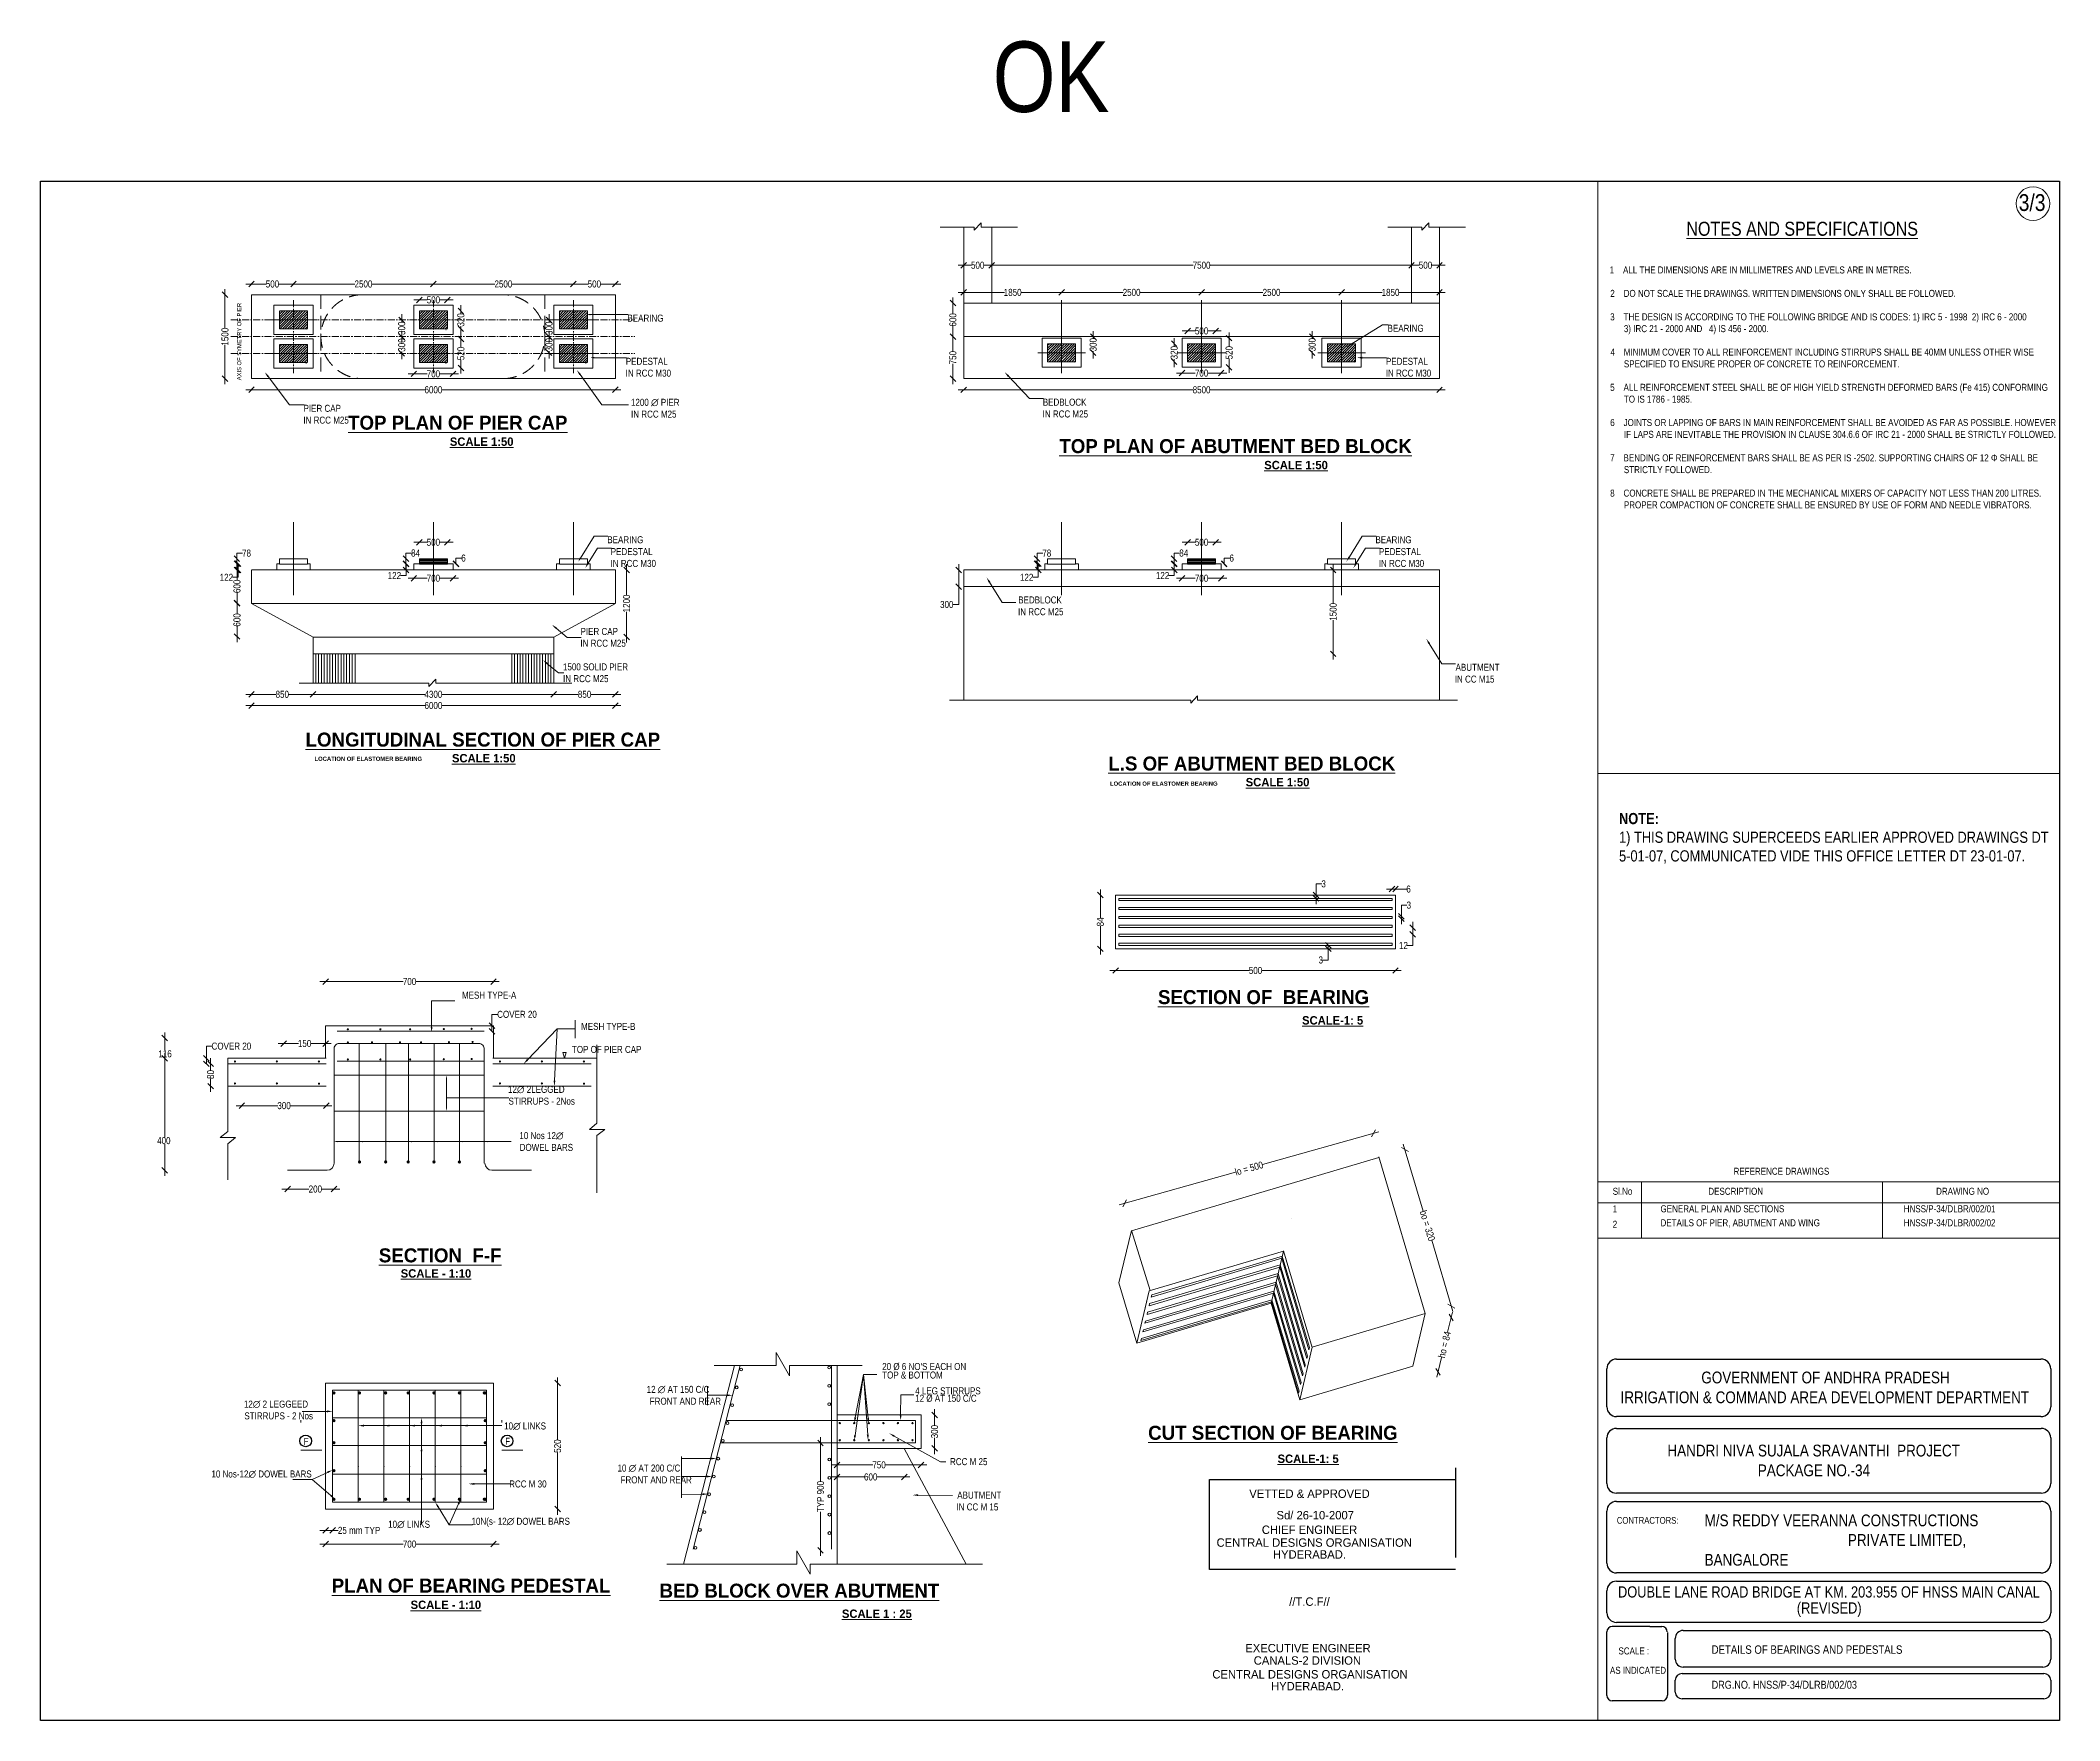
# Model space of a CAD drawing. Header units: millimetres. Extents: x -50489 to 274851, y 124916 to 300735.
# Drawn here: x 202709 to 274851, y 124916 to 184940 of the extents above.
import ezdxf
from ezdxf.enums import TextEntityAlignment as Align

# ---------------------------------------------------------------- set-up
doc = ezdxf.new("R2010")
doc.units = ezdxf.units.MM
doc.linetypes.add('CENTER', pattern=[2, 1.25, -0.25, 0.25, -0.25])
doc.linetypes.add('DASHED', pattern=[0.75, 0.5, -0.25])
for name, color, linetype in [('abutment', 7, 'Continuous'), ('canal', 7, 'Continuous'), ('CENTER', 7, 'CENTER'), ('DASHED', 7, 'DASHED'), ('FIN', 7, 'Continuous'), ('MAIN', 7, 'Continuous'), ('pier', 7, 'Continuous'), ('SHEET', 3, 'Continuous')]:
    doc.layers.add(name, color=color, linetype=linetype)
doc.styles.add('AB', font='arialbd.ttf')
doc.styles.add('ARIAL NARROW', font='ARIALN.TTF')
doc.styles.add('arn', font='ARIALN.TTF')
doc.styles.add('CITYBLUEPR', font='cityb___.ttf')

msp = doc.modelspace()

# ---------------------------------------------------------------- texts
at = {"lineweight": 5}
msp.add_text('AXIS OF SYMETRY OF PIER', height=150, rotation=90, dxfattribs=at).set_placement((209885.4, 172797.4))
at = {"linetype": 'Continuous'}
for s, height, style, p in [('BEARING', 250, 'arn', (223682.4, 174893.4)), ('BEARING', 250, 'arn', (250840.6, 174530.8)), ('IN RCC M30', 250, 'arn', (223618.7, 172928.7)), ('PEDESTAL', 250, 'arn', (223624, 173349.8)), ('IN RCC M30', 250, 'arn', (250776.9, 172928.7)), ('PEDESTAL', 250, 'arn', (250782.2, 173349.8)), ('PIER CAP', 250, 'arn', (212110.1, 171671)), ('1200 ∅ PIER', 250, 'arn', (223809.1, 171884.9)), ('IN RCC M25', 250, 'arn', (223812.5, 171463.8)), ('IN RCC M25', 250, 'arn', (238516.4, 171469.2)), ('BEDBLOCK', 250, 'arn', (238522.6, 171890.3)), ('IN RCC M25', 250, 'arn', (212104.8, 171249.9)), ('BEARING', 250, 'arn', (222963.2, 166975.8)), ('PEDESTAL', 250, 'arn', (223085.9, 166551.4)), ('BEARING', 250, 'arn', (250408, 166975.8)), ('PEDESTAL', 250, 'arn', (250530.8, 166551.4)), ('IN RCC M30', 250, 'arn', (223080.6, 166130.2)), ('IN RCC M30', 250, 'arn', (250525.5, 166130.2)), ('IN RCC M25', 250, 'arn', (237637.8, 164404.5)), ('BEDBLOCK', 250, 'arn', (237643.9, 164825.6)), ('PIER CAP', 250, 'arn', (222007.1, 163700)), ('IN RCC M25', 250, 'arn', (222001.8, 163278.9)), ('1500 SOLID PIER', 250, 'arn', (221380.1, 162434.5)), ('ABUTMENT', 250, 'arn', (253269.9, 162419)), ('IN RCC M25', 250, 'arn', (221383.5, 162013.4)), ('IN CC M15', 250, 'arn', (253242.3, 161997.9)), ('TOP OF PIER CAP', 250, 'arn', (221700.5, 148768.1)), ('GOVERNMENT OF ANDHRA PRADESH', 420, 'ARIAL NARROW', (262050, 136963.1)), ('12∅ 2 LEGGEED ', 250, 'arn', (209979.8, 136097.6)), ('12 ∅ AT 150 C/C ', 250, 'arn', (224369.3, 136623)), (' FRONT AND REAR ', 250, 'arn', (224400, 136201.9)), ('IRRIGATION & COMMAND AREA DEVELOPMENT DEPARTMENT', 420, 'ARIAL NARROW', (259164.3, 136255.6)), ('STIRRUPS - 2 Nos', 250, 'arn', (209997.6, 135676.5)), ('10∅ LINKS', 250, 'arn', (219276.8, 135316.4)), ('RCC M 25', 250, 'arn', (235208.9, 134042.8)), ('HANDRI NIVA SUJALA SRAVANTHI  PROJECT', 420, 'ARIAL NARROW', (260839.5, 134353.3)), ('10 Nos-12∅ DOWEL BARS', 250, 'arn', (208820.8, 133601.3)), ('RCC M 30', 250, 'arn', (219458, 133244.8)), ('10 ∅ AT 200 C/C ', 250, 'arn', (223327.4, 133812.2)), (' FRONT AND REAR ', 250, 'arn', (223358.1, 133391.1)), ('PACKAGE NO.-34', 420, 'ARIAL NARROW', (264067.4, 133645.8)), ('ABUTMENT', 250, 'arn', (235466.2, 132845.2)), ('10∅ LINKS', 250, 'arn', (215133, 131803.8)), ('10N(s- 12∅ DOWEL BARS', 250, 'arn', (218111.8, 131910.7)), ('IN CC M 15', 250, 'arn', (235438.6, 132424.1)), ('M/S REDDY VEERANNA CONSTRUCTIONS ', 420, 'ARIAL NARROW', (262166.8, 131858.8)), ('                                      PRIVATE LIMITED,', 420, 'ARIAL NARROW', (262202.6, 131158.8)), ('BANGALORE', 420, 'ARIAL NARROW', (262167.1, 130451.3)), ('SCALE :', 250, 'ARIAL NARROW', (259089.2, 127279.4)), ('DETAILS OF BEARINGS AND PEDESTALS', 300, 'ARIAL NARROW', (262417.7, 127303.3)), ('AS INDICATED', 250, 'ARIAL NARROW', (258784.7, 126586.7)), ('DRG.NO. HNSS/P-34/DLRB/002/03', 283.097, 'ARIAL NARROW', (262419.2, 126055.2))]:
    msp.add_text(s, height=height, dxfattribs=dict(at, style=style)).set_placement(p)
at = {"lineweight": 5}
for s, height, style, p in [('%%uTOP PLAN OF PIER CAP', 500, 'CITYBLUEPR', (213700.1, 171032.5)), ('%%USCALE 1:50', 300, 'CITYBLUEPR', (217338, 170455.4)), ('%%uTOP PLAN OF ABUTMENT BED BLOCK', 500, 'CITYBLUEPR', (239112.9, 170195.5)), ('%%USCALE 1:50', 300, 'CITYBLUEPR', (246432.9, 169617.9)), ('%%uLONGITUDINAL SECTION OF PIER CAP', 500, 'CITYBLUEPR', (212182.9, 159711.5)), ('%%USCALE 1:50', 300, 'CITYBLUEPR', (217414, 159146.7)), ('LOCATION OF ELASTOMER BEARING', 150, 'AB', (212503.4, 159202.1)), ('%%uL.S OF ABUTMENT BED BLOCK', 500, 'CITYBLUEPR', (240863, 158856.1)), ('LOCATION OF ELASTOMER BEARING', 150, 'AB', (240924.1, 158314)), ('%%USCALE 1:50', 300, 'CITYBLUEPR', (245772.5, 158291.2)), ('%%uSECTION OF  BEARING', 500, 'CITYBLUEPR', (242638.3, 150511.6)), ('%%USCALE-1: 5', 300, 'CITYBLUEPR', (247785.3, 149782.3)), ('REFERENCE DRAWINGS', 250, 'arn', (263200.9, 144415.4)), ('%%uSECTION  F-F', 500, 'CITYBLUEPR', (214799.7, 141286.4)), ('%%USCALE - 1:10', 300, 'CITYBLUEPR', (215583.4, 140740.4)), ('TOP & BOTTOM', 250, 'arn', (232785.3, 137135.7)), ("20 %%C 6 NO'S EACH ON ", 250, 'arn', (232785.3, 137441.6)), ('4 LEG STIRRUPS', 250, 'arn', (233963.8, 136570.6)), ('12 %%C AT 150 C/C', 250, 'arn', (233963.8, 136306.5)), ('F', 250, 'arn', (212113.3, 134766.7)), ('F', 250, 'arn', (219315.8, 134770.6)), ('%%uCUT SECTION OF BEARING', 500, 'CITYBLUEPR', (242285.5, 134947.5)), ('%%USCALE-1: 5', 300, 'CITYBLUEPR', (246909.4, 134120.4)), ('%%uPLAN OF BEARING PEDESTAL', 500, 'CITYBLUEPR', (213117.1, 129488.5)), ('%%USCALE - 1:10', 300, 'CITYBLUEPR', (215935.8, 128903.1)), ('%%uSCALE 1 : 25', 300, 'CITYBLUEPR', (231345.3, 128583.3))]:
    msp.add_text(s, height=height, dxfattribs=dict(at, style=style)).set_placement(p)
for s, p in [('VETTED & APPROVED', (245899.7, 132871.4)), ('Sd/ 26-10-2007', (246873.3, 132104.6)), ('CENTRAL DESIGNS ORGANISATION', (244731, 131125.8)), ('CHIEF ENGINEER', (246347.8, 131583.8)), ('HYDERABAD.', (246745.7, 130701.4)), ('//T.C.F//', (247325.7, 129016.4)), ('EXECUTIVE ENGINEER', (245756.2, 127353.8)), ('CANALS-2 DIVISION', (246058.2, 126912.8)), ('CENTRAL DESIGNS ORGANISATION', (244580.7, 126419.9)), ('HYDERABAD.', (246676.7, 125995.5))]:
    msp.add_text(s, height=300).set_placement(p)
at = {"lineweight": 5, "style": 'CITYBLUEPR'}
msp.add_text('%%UBED BLOCK OVER ABUTMENT', height=500, dxfattribs=at).set_placement((229825.9, 129308.3), align=Align.CENTER)
at = {"color": 0, "linetype": 'Continuous', "style": 'ARIAL NARROW'}
for s, p in [('DOUBLE LANE ROAD BRIDGE AT KM. 203.955 OF HNSS MAIN CANAL', (259072, 129313)), ('(REVISED)', (265461.3, 128740))]:
    msp.add_text(s, height=400, dxfattribs=at).set_placement(p)
at = {"color": 1, "insert": (238816.5, 184902.3), "char_height": 2520, "width": 108000, "attachment_point": 2, "style": 'ARIAL NARROW'}
msp.add_mtext('OK', dxfattribs=at)
at = {"lineweight": 5, "char_height": 250, "attachment_point": 5, "style": 'arn'}
for s, insert in [('\\A1;500', (236195.8, 176906.4)), ('\\A1;7500', (244195.8, 176906.4)), ('\\A1;500', (252195.8, 176906.4)), ('\\A1;500', (211000.9, 176236.1)), ('\\A1;2500', (214250.9, 176236.1)), ('\\A1;2500', (219250.9, 176236.1)), ('\\A1;500', (222500.9, 176236.1)), ('\\A1;1850', (237445.8, 175936.1)), ('\\A1;2500', (241695.8, 175936.1)), ('\\A1;2500', (246695.8, 175936.1)), ('\\A1;1850', (250945.8, 175936.1)), ('\\A1;500', (216750.9, 175669.5)), ('\\A1;500', (244195.8, 174559.2)), ('\\A1;700', (216750.9, 173026.9)), ('\\A1;700', (244195.8, 173053.3)), ('\\A1;6000', (216750.9, 172457.5)), ('\\A1;8500', (244195.8, 172456.2)), ('\\A1;78', (210074.1, 166622.4)), ('\\A1;84', (216113.3, 166624.7)), ('\\A1;500', (216750.9, 167009.9)), ('\\A1;78', (238665.1, 166622.4)), ('\\A1;84', (243558.2, 166624.7)), ('\\A1;500', (244195.8, 167009.9)), ('\\A1;122', (215357.5, 165824.7)), ('\\A1;6', (217825.5, 166444.7)), ('\\A1;122', (242802.4, 165824.7)), ('\\A1;6', (245270.4, 166444.7)), ('\\A1;122', (209354.5, 165758.5)), ('\\A1;700', (216750.9, 165724)), ('\\A1;122', (237945.6, 165758.5)), ('\\A1;700', (244195.8, 165724)), ('\\A1;300', (235091.5, 164786.4)), ('\\A1;850', (211350.9, 161577.3)), ('\\A1;4300', (216750.9, 161577.3)), ('\\A1;850', (222150.9, 161577.3)), ('\\A1;6000', (216750.9, 161177.9)), ('\\A1;3', (248554.5, 154807.4)), ('\\A1;6', (251589.6, 154620.5)), ('\\A1;3', (251599.2, 154047.4)), ('\\A1;12', (251405.1, 152607.4)), ('\\A1;500', (246122.7, 151713.4)), ('\\A1;3', (248452.7, 152087.4)), ('\\A1;700', (215898.4, 151315.5)), ('\\A1;COVER 20', (219737.7, 150145.4)), ('\\A1;COVER 20', (209533.1, 149009.9)), ('\\A1;150', (212148.4, 149103.1)), ('\\A1;300', (211414.8, 146883.3)), ('\\A1;200', (212533.1, 143904.3)), ('\\A1;600', (232373.5, 133619.2)), ('\\A1;750', (232673.5, 134049.5)), ('\\A1;25 mm TYP', (214094.2, 131710.8)), ('\\A1;700', (215898.4, 131220.2))]:
    msp.add_mtext(s, dxfattribs=dict(at, insert=insert))
for s, insert, rotation in [('\\A1;1500', (209304.5, 174355.7), 90), ('\\A1;300', (215619.9, 174655.7), 90), ('\\A1;320', (217731.2, 174955.7), 90), ('\\A1;300', (220881.8, 174655.7), 90), ('\\A1;600', (235310.3, 174955.7), 90), ('\\A1;300', (215619.9, 174055.7), 90), ('\\A1;520', (217733.9, 173755.7), 90), ('\\A1;300', (220881.8, 174067.7), 90), ('\\A1;300', (240321.8, 174067.7), 90), ('\\A1;320', (243215.5, 173782), 90), ('\\A1;520', (245178.7, 173782), 90), ('\\A1;300', (248145.8, 174067.7), 90), ('\\A1;750', (235310.3, 173605.7), 90), ('\\A1;600', (209733.5, 165435.1), 90), ('\\A1;1200', (223650.9, 164825.1), 90), ('\\A1;1500', (248895.8, 164525.1), 90), ('\\A1;600', (209733.5, 164235.1), 90), ('\\A1;84', (240580, 153447.4), 90), ('\\A1;80', (208790.6, 147998.1), 90), ('\\A1;lo = 500', (245891.9, 144643.3), 15.729873), ('\\A1;bo = 320', (252266.2, 142596.8), 286.52151), ('\\A1;ho = 84', (252877.6, 138345.2), 76.371789), ('\\A1;520', (221185.5, 134721.9), 90), ('\\A1;300', (234654.8, 135238.3), 90), ('\\A1;TYP 900', (230580.2, 132919.1), 90)]:
    msp.add_mtext(s, dxfattribs=dict(at, insert=insert, rotation=rotation))
at = {"layer": 'canal', "linetype": 'Continuous', "style": 'arn'}
for s, p in [('1    ALL THE DIMENSIONS ARE IN MILLIMETRES AND LEVELS ARE IN METRES.', (258774.4, 176614)), ('2    DO NOT SCALE THE DRAWINGS. WRITTEN DIMENSIONS ONLY SHALL BE FOLLOWED.', (258797.1, 175776.2)), ('3    THE DESIGN IS ACCORDING TO THE FOLLOWING BRIDGE AND IS CODES: 1) IRC 5 - 1998  2) IRC 6 - 2000 ', (258793.7, 174938.4)), ('      3) IRC 21 - 2000 AND   4) IS 456 - 2000. ', (258805.1, 174517.3)), ('4    MINIMUM COVER TO ALL REINFORCEMENT INCLUDING STIRRUPS SHALL BE 40MM UNLESS OTHER WISE ', (258801.9, 173679.6)), ('      SPECIFIED TO ENSURE PROPER OF CONCRETE TO REINFORCEMENT.', (258805.1, 173258.5)), ('5    ALL REINFORCEMENT STEEL SHALL BE OF HIGH YIELD STRENGTH DEFORMED BARS (Fe 415) CONFORMING', (258793.7, 172420.7)), ('      TO IS 1786 - 1985.', (258805.1, 171999.6)), ('6    JOINTS OR LAPPING OF BARS IN MAIN REINFORCEMENT SHALL BE AVOIDED AS FAR AS POSSIBLE. HOWEVER', (258794.9, 171161.8)), ('      IF LAPS ARE INEVITABLE THE PROVISION IN CLAUSE 304.6.6 OF IRC 21 - 2000 SHALL BE STRICTLY FOLLOWED.', (258805.1, 170740.7)), ('7    BENDING OF REINFORCEMENT BARS SHALL BE AS PER IS -2502. SUPPORTING CHAIRS OF 12 ', (258792, 169901.1)), ('      STRICTLY FOLLOWED.', (258805.1, 169480)), ('Φ', (272398.4, 169901.1)), (' SHALL BE ', (272629.8, 169901.1)), ('8    CONCRETE SHALL BE PREPARED IN THE MECHANICAL MIXERS OF CAPACITY NOT LESS THAN 200 LITRES. ', (258793.7, 168642.2)), ('      PROPER COMPACTION OF CONCRETE SHALL BE ENSURED BY USE OF FORM AND NEEDLE VIBRATORS.', (258805.1, 168221.1))]:
    msp.add_text(s, height=250, dxfattribs=at).set_placement(p)
at = {"layer": 'canal', "lineweight": 5, "style": 'arn'}
for s, p in [('Sl.No', (258885.3, 143700.2)), ('DESCRIPTION', (262300, 143700.2)), ('DRAWING NO', (270438.5, 143700.2)), ('1', (258885.3, 143075.2)), ('GENERAL PLAN AND SECTIONS', (260592, 143075.2)), ('HNSS/P-34/DLBR/002/01', (269282.2, 143075.2)), ('2', (258885.3, 142522.4)), ('DETAILS OF PIER, ABUTMENT AND WING', (260592, 142575.2)), ('HNSS/P-34/DLBR/002/02', (269282.2, 142575.2))]:
    msp.add_text(s, height=250, dxfattribs=at).set_placement(p)
at = {"layer": 'canal', "color": 0, "linetype": 'Continuous', "insert": (259109.7, 157340.3), "char_height": 400, "width": 16139.518, "attachment_point": 1, "style": 'arn'}
msp.add_mtext('{\\fArial Narrow|b1|i0|c0|p34;NOTE:\\P}1) THIS DRAWING SUPERCEEDS EARLIER APPROVED DRAWINGS DT 5-01-07, COMMUNICATED VIDE THIS OFFICE LETTER DT 23-01-07.\\P ', dxfattribs=at)
at = {"layer": 'FIN', "linetype": 'Continuous', "style": 'arn'}
for s, p in [('MESH TYPE-A', (217771.2, 150706.3)), ('MESH TYPE-B', (222027.2, 149590.4)), ('12∅ 2LEGGED', (219416.9, 147342.1)), ('STIRRUPS - 2Nos', (219434.6, 146921)), ('10 Nos 12∅ ', (219822.8, 145689.7)), ('DOWEL BARS', (219832, 145268.6))]:
    msp.add_text(s, height=250, dxfattribs=at).set_placement(p)
at = {"layer": 'FIN', "lineweight": 5, "char_height": 250, "attachment_point": 5, "style": 'arn'}
for s, insert in [('\\A2;116', (207163.6, 148734.6)), ('\\A2;400', (207120, 145634.2))]:
    msp.add_mtext(s, dxfattribs=dict(at, insert=insert))
at = {"layer": 'MAIN', "lineweight": 5, "style": 'ARIAL NARROW'}
for s, height, p in [('3/3', 600, (273389.6, 178846.1)), ('%%UNOTES AND SPECIFICATIONS', 500, (261517, 177960.2))]:
    msp.add_text(s, height=height, dxfattribs=at).set_placement(p)
at = {"layer": 'SHEET', "color": 0, "linetype": 'Continuous', "style": 'ARIAL NARROW'}
msp.add_text('CONTRACTORS:', height=240.632, dxfattribs=at).set_placement((259029.9, 131949.3))

# ---------------------------------------------------------------- blocks, each defined once
blk = doc.blocks.new('_Oblique')
at = {"color": 0, "linetype": 'ByBlock', "lineweight": -2}
blk.add_line((-0.5, -0.5), (0.5, 0.5), dxfattribs=at)

# ---------------------------------------------------------------- hatches: boundary and pattern name
at = {"lineweight": 5}
for points in [[(213255.4, 136621.3, 1), (213135.4, 136621.3, 1)], [(214170.8, 136621.3, 1), (214050.8, 136621.3, 1)], [(215104.9, 136621.3, 1), (214984.9, 136621.3, 1)], [(215908.9, 136621.3, 1), (215788.9, 136621.3, 1)], [(216830.2, 136621.3, 1), (216710.2, 136621.3, 1)], [(217738.6, 136621.3, 1), (217618.6, 136621.3, 1)], [(218629.7, 136621.3, 1), (218509.7, 136621.3, 1)], [(218541.4, 136621.3, -1), (218661.4, 136621.3, -1)], [(213255.4, 135632.5, 1), (213135.4, 135632.5, 1)], [(218541.4, 135632.5, -1), (218661.4, 135632.5, -1)], [(213255.4, 134841.5, 1), (213135.4, 134841.5, 1)], [(218541.4, 134841.5, -1), (218661.4, 134841.5, -1)], [(213255.4, 133843.1, -1), (213135.4, 133843.1, -1)], [(218541.4, 133843.1, 1), (218661.4, 133843.1, 1)], [(213255.4, 132822.4, -1), (213135.4, 132822.4, -1)], [(213255.4, 132822.4, -1), (213135.4, 132822.4, -1)], [(214170.8, 132822.4, -1), (214050.8, 132822.4, -1)], [(215104.9, 132822.4, -1), (214984.9, 132822.4, -1)], [(215908.9, 132822.4, -1), (215788.9, 132822.4, -1)], [(216830.2, 132822.4, -1), (216710.2, 132822.4, -1)], [(217738.6, 132822.4, -1), (217618.6, 132822.4, -1)], [(218629.7, 132822.4, -1), (218509.7, 132822.4, -1)], [(218541.4, 132822.4, 1), (218661.4, 132822.4, 1)], [(218541.4, 132822.4, 1), (218661.4, 132822.4, 1)]]:
    msp.add_hatch(color=256, dxfattribs=at).paths.add_polyline_path(points)
at = {"layer": 'FIN', "lineweight": 5}
for points in [[(213734.6, 149611.8, -1), (213654.6, 149611.8, -1)], [(214896.2, 149612.4, -1), (214816.2, 149612.4, -1)], [(215958.7, 149612.4, -1), (215878.7, 149612.4, -1)], [(217162.4, 149621.3, -1), (217082.4, 149621.3, -1)], [(218156.2, 149627.6, -1), (218076.2, 149627.6, -1)], [(213734.6, 149144.8, -1), (213654.6, 149144.8, -1)], [(214597.1, 149145.5, -1), (214517.1, 149145.5, -1)], [(215598.8, 149145.5, -1), (215518.8, 149145.5, -1)], [(216349.8, 149145.5, -1), (216269.8, 149145.5, -1)], [(217345.3, 149154.3, -1), (217265.3, 149154.3, -1)], [(218190.1, 149160.6, -1), (218110.1, 149160.6, -1)], [(209700.7, 148461.3, -1), (209620.7, 148461.3, -1)], [(211198.1, 148463.9, -1), (211118.1, 148463.9, -1)], [(212700.5, 148461.3, -1), (212620.5, 148461.3, -1)], [(213734.6, 148534.9, -1), (213654.6, 148534.9, -1)], [(214896.2, 148535.6, -1), (214816.2, 148535.6, -1)], [(215958.7, 148535.6, -1), (215878.7, 148535.6, -1)], [(217162.4, 148544.4, -1), (217082.4, 148544.4, -1)], [(218156.2, 148550.7, -1), (218076.2, 148550.7, -1)], [(219168.7, 148461.3, -1), (219088.7, 148461.3, -1)], [(220666.1, 148463.9, -1), (220586.1, 148463.9, -1)], [(222168.5, 148461.3, -1), (222088.5, 148461.3, -1)], [(209700.7, 147677.4, -1), (209620.7, 147677.4, -1)], [(211198.1, 147677.4, -1), (211118.1, 147677.4, -1)], [(212700.5, 147669.7, -1), (212620.5, 147669.7, -1)], [(219168.7, 147677.4, -1), (219088.7, 147677.4, -1)], [(220666.1, 147677.4, -1), (220586.1, 147677.4, -1)], [(222168.5, 147669.7, -1), (222088.5, 147669.7, -1)], [(214170.8, 144873, 1), (214050.8, 144873, 1)], [(215104.9, 144873, 1), (214984.9, 144873, 1)], [(215908.9, 144873, 1), (215788.9, 144873, 1)], [(216830.2, 144873, 1), (216710.2, 144873, 1)], [(217738.6, 144873, 1), (217618.6, 144873, 1)]]:
    msp.add_hatch(color=256, dxfattribs=at).paths.add_polyline_path(points)

# ---------------------------------------------------------------- linework, layer by layer
at = {"lineweight": 5}
for p, q in [((258350.6, 179915.5), (258350.6, 124915.5)), ((274850.6, 124915.5), (274850.6, 179915.5)), ((274850.6, 124915.5), (274850.6, 179915.5)), ((234851.3, 178267.5), (236069.4, 178267.5)), ((235695.8, 175555.7), (235695.8, 178267.5)), ((236069.4, 178159.2), (236317.2, 178421.1)), ((236069.4, 178267.5), (236069.4, 178159.2)), ((236317.2, 178267.5), (236317.2, 178421.1)), ((236317.2, 178267.5), (237618.9, 178267.5)), ((236695.8, 175555.7), (236695.8, 178267.5)), ((250851.3, 178267.5), (252069.4, 178267.5)), ((251695.8, 175555.7), (251695.8, 178267.5)), ((252069.4, 178159.2), (252317.2, 178421.1)), ((252069.4, 178267.5), (252069.4, 178159.2)), ((252317.2, 178267.5), (252317.2, 178421.1)), ((252317.2, 178267.5), (253618.9, 178267.5)), ((252695.8, 175555.7), (252695.8, 178267.5)), ((235495.8, 176906.4), (235969.6, 176906.4)), ((236895.8, 176906.4), (236422, 176906.4)), ((236495.8, 176906.4), (243890.8, 176906.4)), ((251895.8, 176906.4), (244500.8, 176906.4)), ((251495.8, 176906.4), (251969.6, 176906.4)), ((252895.8, 176906.4), (252422, 176906.4)), ((209304.5, 176055.7), (209304.5, 174651.9)), ((210050.9, 176236.1), (210774.7, 176236.1)), ((211950.9, 176236.1), (211227.1, 176236.1)), ((211550.9, 176236.1), (213943.4, 176236.1)), ((216950.9, 176236.1), (214558.5, 176236.1)), ((216550.9, 176236.1), (218943.4, 176236.1)), ((221950.9, 176236.1), (219558.5, 176236.1)), ((221550.9, 176236.1), (222274.7, 176236.1)), ((223450.9, 176236.1), (222727.1, 176236.1)), ((216050.9, 175669.5), (216524.7, 175669.5)), ((217450.9, 175669.5), (216977.1, 175669.5)), ((217731.2, 175475.7), (217731.2, 175181.9)), ((235310.3, 175755.7), (235310.3, 175182.5)), ((235495.8, 175936.1), (237149.6, 175936.1)), ((235695.8, 175555.7), (252695.8, 175555.7)), ((235695.8, 175555.7), (235695.8, 172855.7)), ((239395.8, 175936.1), (237742, 175936.1)), ((238995.8, 175936.1), (241388.2, 175936.1)), ((239195.8, 175655.7), (239195.8, 173055.7)), ((244395.8, 175936.1), (242003.4, 175936.1)), ((243995.8, 175936.1), (246388.2, 175936.1)), ((244195.8, 175655.7), (244195.8, 173055.7)), ((249395.8, 175936.1), (247003.4, 175936.1)), ((248995.8, 175936.1), (250649.6, 175936.1)), ((249195.8, 175655.7), (249195.8, 173055.7)), ((252895.8, 175936.1), (251242, 175936.1)), ((252695.8, 175555.7), (252695.8, 172855.7)), ((212199.9, 174603.9), (212200.9, 174602.9)), ((215619.9, 175155.7), (215619.9, 174881.9)), ((217199.9, 174603.9), (217200.9, 174602.9)), ((217731.2, 174435.7), (217731.2, 174729.5)), ((220881.8, 175155.7), (220881.8, 174881.9)), ((222199.9, 174603.9), (222200.9, 174602.9)), ((235310.3, 174155.7), (235310.3, 174728.9)), ((209304.5, 172655.7), (209304.5, 174059.5)), ((215619.9, 174555.7), (215619.9, 174281.9)), ((215619.9, 174155.7), (215619.9, 174429.5)), ((217733.9, 174475.7), (217733.9, 173981.9)), ((220881.8, 174555.7), (220881.8, 174293.9)), ((220881.8, 174155.7), (220881.8, 174429.5)), ((235310.3, 174555.7), (235310.3, 173831.1)), ((235695.8, 174355.7), (252695.8, 174355.7)), ((238495.8, 174302), (239895.8, 174302)), ((238495.8, 173262), (238495.8, 174302)), ((238695.8, 174102), (239695.8, 174102)), ((238695.8, 173782), (238695.8, 174102)), ((238695.8, 174035.1), (238762.8, 174102)), ((238695.8, 173945.3), (238852.6, 174102)), ((238695.8, 173855.5), (238942.4, 174102)), ((238709.8, 173779.7), (239032.2, 174102)), ((238799.6, 173779.7), (239122, 174102)), ((238889.4, 173779.7), (239195.8, 174086.1)), ((238979.2, 173779.7), (239195.8, 173996.3)), ((239069, 173779.7), (239195.8, 173906.5)), ((239195.8, 174086.1), (239211.8, 174102)), ((239195.8, 173996.3), (239301.6, 174102)), ((239195.8, 173906.5), (239391.4, 174102)), ((239195.8, 173816.7), (239481.2, 174102)), ((239248.6, 173779.7), (239571, 174102)), ((239338.5, 173779.7), (239660.8, 174102)), ((239428.3, 173779.7), (239695.8, 174047.3)), ((239518.1, 173779.7), (239695.8, 173957.4)), ((239607.9, 173779.7), (239695.8, 173867.6)), ((239695.8, 174102), (239695.8, 173462)), ((239895.8, 174302), (239895.8, 173262)), ((240321.8, 174555.7), (240321.8, 174293.9)), ((243215.5, 174302), (243215.5, 174008.3)), ((243495.8, 174559.2), (243969.6, 174559.2)), ((243495.8, 174302), (244895.8, 174302)), ((243495.8, 173262), (243495.8, 174302)), ((243695.8, 174102), (244695.8, 174102)), ((243695.8, 173782), (243695.8, 174102)), ((243695.8, 174095.9), (243701.9, 174102)), ((243695.8, 174006.1), (243791.7, 174102)), ((243695.8, 173916.3), (243881.5, 174102)), ((243695.8, 173826.5), (243971.3, 174102)), ((243738.8, 173779.7), (244061.1, 174102)), ((243828.6, 173779.7), (244150.9, 174102)), ((243918.4, 173779.7), (244195.8, 174057.1)), ((244008.2, 173779.7), (244195.8, 173967.3)), ((244098, 173779.7), (244195.8, 173877.5)), ((244195.8, 174057.1), (244240.7, 174102)), ((244195.8, 173967.3), (244330.5, 174102)), ((244195.8, 173877.5), (244420.3, 174102)), ((244195.8, 173787.7), (244510.1, 174102)), ((244277.6, 173779.7), (244599.9, 174102)), ((244367.4, 173779.7), (244689.7, 174102)), ((244895.8, 174559.2), (244422, 174559.2)), ((244457.2, 173779.7), (244695.8, 174018.3)), ((244547, 173779.7), (244695.8, 173928.5)), ((244695.8, 174102), (244695.8, 173462)), ((244895.8, 174302), (244895.8, 173262)), ((245178.7, 174502), (245178.7, 174008.3)), ((248145.8, 174555.7), (248145.8, 174293.9)), ((248495.8, 173262), (248495.8, 174302)), ((248495.8, 174302), (249895.8, 174302)), ((248695.8, 173782), (248695.8, 174102)), ((248695.8, 174102), (249695.8, 174102)), ((248695.8, 174067), (248730.8, 174102)), ((248695.8, 173977.2), (248820.6, 174102)), ((248695.8, 173887.4), (248910.4, 174102)), ((248695.8, 173797.6), (249000.2, 174102)), ((248767.7, 173779.7), (249090.1, 174102)), ((248857.5, 173779.7), (249179.9, 174102)), ((248947.3, 173779.7), (249195.8, 174028.2)), ((249037.1, 173779.7), (249195.8, 173938.4)), ((249195.8, 174028.2), (249269.7, 174102)), ((249195.8, 173938.4), (249359.5, 174102)), ((249195.8, 173848.6), (249449.3, 174102)), ((249216.7, 173779.7), (249539.1, 174102)), ((249306.5, 173779.7), (249628.9, 174102)), ((249396.3, 173779.7), (249695.8, 174079.2)), ((249486.1, 173779.7), (249695.8, 173989.4)), ((249575.9, 173779.7), (249695.8, 173899.6)), ((249695.8, 174102), (249695.8, 173462)), ((249895.8, 174302), (249895.8, 173262)), ((212199.9, 173403.9), (212200.9, 173402.9)), ((215619.9, 173555.7), (215619.9, 173829.5)), ((217199.9, 173403.9), (217200.9, 173402.9)), ((217733.9, 173035.7), (217733.9, 173529.5)), ((220881.8, 173579.7), (220881.8, 173841.5)), ((222199.9, 173403.9), (222200.9, 173402.9)), ((235310.3, 172655.7), (235310.3, 173380.3)), ((238345.8, 173779.7), (240045.8, 173779.7)), ((238495.8, 173262), (239895.8, 173262)), ((238695.8, 173462), (238695.8, 173782)), ((238695.8, 173765.7), (238709.8, 173779.7)), ((238695.8, 173675.9), (238799.6, 173779.7)), ((238695.8, 173586.1), (238889.4, 173779.7)), ((238695.8, 173496.3), (238979.2, 173779.7)), ((238695.8, 173462), (239695.8, 173462)), ((238751.4, 173462), (239069, 173779.7)), ((238841.2, 173462), (239158.8, 173779.7)), ((238931, 173462), (239195.8, 173726.9)), ((239020.8, 173462), (239195.8, 173637.1)), ((239110.6, 173462), (239195.8, 173547.3)), ((239158.8, 173779.7), (239195.8, 173816.7)), ((239195.8, 173726.9), (239248.6, 173779.7)), ((239195.8, 173637.1), (239338.5, 173779.7)), ((239195.8, 173547.3), (239428.3, 173779.7)), ((239200.4, 173462), (239518.1, 173779.7)), ((239290.2, 173462), (239607.9, 173779.7)), ((239380, 173462), (239695.8, 173777.8)), ((239469.8, 173462), (239695.8, 173688)), ((239559.6, 173462), (239695.8, 173598.2)), ((239644.8, 173430.3), (239645.8, 173429.3)), ((239649.4, 173462), (239695.8, 173508.4)), ((240321.8, 173579.7), (240321.8, 173841.5)), ((243215.5, 173262), (243215.5, 173555.8)), ((243345.8, 173779.7), (245045.8, 173779.7)), ((243345.8, 173779.7), (245045.8, 173779.7)), ((243495.8, 173262), (244895.8, 173262)), ((243695.8, 173462), (243695.8, 173782)), ((243695.8, 173736.7), (243738.8, 173779.7)), ((243695.8, 173646.9), (243828.6, 173779.7)), ((243695.8, 173557.1), (243918.4, 173779.7)), ((243695.8, 173467.3), (244008.2, 173779.7)), ((243695.8, 173462), (244695.8, 173462)), ((243780.3, 173462), (244098, 173779.7)), ((243870.1, 173462), (244187.8, 173779.7)), ((243959.9, 173462), (244195.8, 173697.9)), ((244049.7, 173462), (244195.8, 173608.1)), ((244139.5, 173462), (244195.8, 173518.3)), ((244187.8, 173779.7), (244195.8, 173787.7)), ((244195.8, 173697.9), (244277.6, 173779.7)), ((244195.8, 173608.1), (244367.4, 173779.7)), ((244195.8, 173518.3), (244457.2, 173779.7)), ((244229.3, 173462), (244547, 173779.7)), ((244319.1, 173462), (244636.8, 173779.7)), ((244408.9, 173462), (244695.8, 173748.9)), ((244498.7, 173462), (244695.8, 173659.1)), ((244588.5, 173462), (244695.8, 173569.3)), ((244636.8, 173779.7), (244695.8, 173838.7)), ((244644.8, 173430.3), (244645.8, 173429.3)), ((244678.3, 173462), (244695.8, 173479.5)), ((245178.7, 173062), (245178.7, 173555.8)), ((248145.8, 173579.7), (248145.8, 173841.5)), ((248345.8, 173779.7), (250045.8, 173779.7)), ((248345.8, 173779.7), (250045.8, 173779.7)), ((248495.8, 173262), (249895.8, 173262)), ((248695.8, 173462), (248695.8, 173782)), ((248695.8, 173707.8), (248767.7, 173779.7)), ((248695.8, 173618), (248857.5, 173779.7)), ((248695.8, 173528.2), (248947.3, 173779.7)), ((248695.8, 173462), (249695.8, 173462)), ((248719.5, 173462), (249037.1, 173779.7)), ((248809.3, 173462), (249126.9, 173779.7)), ((248899.1, 173462), (249195.8, 173758.8)), ((248988.9, 173462), (249195.8, 173669)), ((249078.7, 173462), (249195.8, 173579.2)), ((249126.9, 173779.7), (249195.8, 173848.6)), ((249168.5, 173462), (249195.8, 173489.4)), ((249195.8, 173758.8), (249216.7, 173779.7)), ((249195.8, 173669), (249306.5, 173779.7)), ((249195.8, 173579.2), (249396.3, 173779.7)), ((249195.8, 173489.4), (249486.1, 173779.7)), ((249258.3, 173462), (249575.9, 173779.7)), ((249348.1, 173462), (249665.7, 173779.7)), ((249437.9, 173462), (249695.8, 173720)), ((249527.7, 173462), (249695.8, 173630.2)), ((249617.5, 173462), (249695.8, 173540.4)), ((249644.8, 173430.3), (249645.8, 173429.3)), ((249665.7, 173779.7), (249695.8, 173809.8)), ((210050.9, 172457.5), (216444.5, 172457.5)), ((215850.9, 173026.9), (216525.6, 173026.9)), ((217650.9, 173026.9), (216976.3, 173026.9)), ((223450.9, 172457.5), (217057.4, 172457.5)), ((235495.8, 172456.2), (243889.9, 172456.2)), ((235695.8, 172855.7), (252695.8, 172855.7)), ((243295.8, 173053.3), (243970.4, 173053.3)), ((245095.8, 173053.3), (244421.2, 173053.3)), ((252895.8, 172456.2), (244501.6, 172456.2)), ((239195.8, 167724.7), (239195.8, 165124.7)), ((244195.8, 167724.7), (244195.8, 165124.7)), ((249195.8, 167724.7), (249195.8, 165124.7)), ((216050.9, 167009.9), (216524.7, 167009.9)), ((217450.9, 167009.9), (216977.1, 167009.9)), ((243495.8, 167009.9), (243969.6, 167009.9)), ((244895.8, 167009.9), (244422, 167009.9)), ((209727.8, 166422.4), (209727.8, 166622.4)), ((209727.8, 166622.4), (209927.8, 166622.4)), ((209727.8, 166042.4), (209727.8, 166422.4)), ((209733.5, 166224.7), (209733.5, 165661.9)), ((209770.6, 166244.7), (209770.6, 165824.7)), ((209770.6, 166024.7), (209770.6, 165758.5)), ((211150.9, 166244.7), (211250.9, 166244.7)), ((211150.9, 166244.7), (211150.9, 166024.7)), ((211250.9, 166424.7), (211250.9, 166232.7)), ((211250.9, 166232.7), (212250.9, 166232.7)), ((212199.9, 166232.7), (212200.9, 166231.7)), ((212250.9, 166424.7), (212250.9, 166232.7)), ((212250.9, 166244.7), (212350.9, 166244.7)), ((212350.9, 166244.7), (212350.9, 166024.7)), ((215766.7, 166424.7), (215766.7, 166624.7)), ((215766.7, 166624.7), (215966.7, 166624.7)), ((215766.7, 166032.7), (215766.7, 166424.7)), ((215773.6, 166244.7), (215773.6, 165824.7)), ((215773.6, 166024.7), (215773.6, 165824.7)), ((216050.9, 166244.7), (216050.9, 166024.7)), ((216050.9, 166244.7), (216250.9, 166244.7)), ((216250.9, 166424.7), (216250.9, 166232.7)), ((216250.9, 166424.7), (217250.9, 166424.7)), ((216250.9, 166417.3), (216750.9, 166417.3)), ((216250.9, 166411.1), (216750.9, 166411.1)), ((216250.9, 166404.8), (216750.9, 166404.8)), ((216250.9, 166367.3), (216750.9, 166367.3)), ((216250.9, 166361.1), (216750.9, 166361.1)), ((216250.9, 166354.8), (216750.9, 166354.8)), ((216250.9, 166317.3), (216750.9, 166317.3)), ((216250.9, 166311.1), (216750.9, 166311.1)), ((216250.9, 166304.8), (216750.9, 166304.8)), ((216250.9, 166267.3), (216750.9, 166267.3)), ((216250.9, 166261.1), (216750.9, 166261.1)), ((216250.9, 166254.8), (216750.9, 166254.8)), ((216250.9, 166232.7), (217250.9, 166232.7)), ((216750.9, 166417.3), (217250.9, 166417.3)), ((216750.9, 166411.1), (217250.9, 166411.1)), ((216750.9, 166404.8), (217250.9, 166404.8)), ((216750.9, 166367.3), (217250.9, 166367.3)), ((216750.9, 166361.1), (217250.9, 166361.1)), ((216750.9, 166354.8), (217250.9, 166354.8)), ((216750.9, 166317.3), (217250.9, 166317.3)), ((216750.9, 166311.1), (217250.9, 166311.1)), ((216750.9, 166304.8), (217250.9, 166304.8)), ((216750.9, 166267.3), (217250.9, 166267.3)), ((216750.9, 166261.1), (217250.9, 166261.1)), ((216750.9, 166254.8), (217250.9, 166254.8)), ((217199.9, 166232.7), (217200.9, 166231.7)), ((217250.9, 166424.7), (217250.9, 166232.7)), ((217250.9, 166244.7), (217450.9, 166244.7)), ((217450.9, 166244.7), (217450.9, 166024.7)), ((217557.7, 166232.7), (217557.7, 166444.7)), ((217557.7, 166244.7), (217557.7, 166444.7)), ((217557.7, 166444.7), (217757.7, 166444.7)), ((221150.9, 166244.7), (221250.9, 166244.7)), ((221150.9, 166244.7), (221150.9, 166024.7)), ((221250.9, 166424.7), (221250.9, 166232.7)), ((221250.9, 166232.7), (222250.9, 166232.7)), ((222199.9, 166232.7), (222200.9, 166231.7)), ((222250.9, 166424.7), (222250.9, 166232.7)), ((222250.9, 166244.7), (222350.9, 166244.7)), ((222350.9, 166244.7), (222350.9, 166024.7)), ((223650.9, 166224.7), (223650.9, 165121.3)), ((235517.7, 166224.7), (235517.7, 165424.7)), ((235695.8, 166024.7), (252695.8, 166024.7)), ((235695.8, 166024.7), (248495.8, 166024.7)), ((235695.8, 166024.7), (235695.8, 161372)), ((238318.8, 166422.4), (238318.8, 166622.4)), ((238318.8, 166622.4), (238518.8, 166622.4)), ((238318.8, 166042.4), (238318.8, 166422.4)), ((238361.6, 166244.7), (238361.6, 165824.7)), ((238361.6, 166024.7), (238361.6, 165758.5)), ((238595.8, 166244.7), (238695.8, 166244.7)), ((238595.8, 166244.7), (238595.8, 166024.7)), ((238695.8, 166424.7), (239695.8, 166424.7)), ((238695.8, 166424.7), (238695.8, 166232.7)), ((238695.8, 166232.7), (239695.8, 166232.7)), ((239644.8, 166232.7), (239645.8, 166231.7)), ((239695.8, 166424.7), (239695.8, 166232.7)), ((239695.8, 166244.7), (239795.8, 166244.7)), ((239795.8, 166244.7), (239795.8, 166024.7)), ((243211.6, 166424.7), (243211.6, 166624.7)), ((243211.6, 166624.7), (243411.6, 166624.7)), ((243211.6, 166032.7), (243211.6, 166424.7)), ((243218.5, 166244.7), (243218.5, 165824.7)), ((243218.5, 166024.7), (243218.5, 165824.7)), ((243495.8, 166244.7), (243495.8, 166024.7)), ((243495.8, 166244.7), (243695.8, 166244.7)), ((243695.8, 166424.7), (243695.8, 166232.7)), ((243695.8, 166424.7), (244695.8, 166424.7)), ((243695.8, 166417.3), (244195.8, 166417.3)), ((243695.8, 166411.1), (244195.8, 166411.1)), ((243695.8, 166404.8), (244195.8, 166404.8)), ((243695.8, 166367.3), (244195.8, 166367.3)), ((243695.8, 166361.1), (244195.8, 166361.1)), ((243695.8, 166354.8), (244195.8, 166354.8)), ((243695.8, 166317.3), (244195.8, 166317.3)), ((243695.8, 166311.1), (244195.8, 166311.1)), ((243695.8, 166304.8), (244195.8, 166304.8)), ((243695.8, 166267.3), (244195.8, 166267.3)), ((243695.8, 166261.1), (244195.8, 166261.1)), ((243695.8, 166254.8), (244195.8, 166254.8)), ((243695.8, 166232.7), (244695.8, 166232.7)), ((244195.8, 166417.3), (244695.8, 166417.3)), ((244195.8, 166411.1), (244695.8, 166411.1)), ((244195.8, 166404.8), (244695.8, 166404.8)), ((244195.8, 166367.3), (244695.8, 166367.3)), ((244195.8, 166361.1), (244695.8, 166361.1)), ((244195.8, 166354.8), (244695.8, 166354.8)), ((244195.8, 166317.3), (244695.8, 166317.3)), ((244195.8, 166311.1), (244695.8, 166311.1)), ((244195.8, 166304.8), (244695.8, 166304.8)), ((244195.8, 166267.3), (244695.8, 166267.3)), ((244195.8, 166261.1), (244695.8, 166261.1)), ((244195.8, 166254.8), (244695.8, 166254.8)), ((244644.8, 166232.7), (244645.8, 166231.7)), ((244695.8, 166424.7), (244695.8, 166232.7)), ((244695.8, 166244.7), (244895.8, 166244.7)), ((244895.8, 166244.7), (244895.8, 166024.7)), ((245002.6, 166232.7), (245002.6, 166444.7)), ((245002.6, 166244.7), (245002.6, 166444.7)), ((245002.6, 166444.7), (245202.6, 166444.7)), ((248595.8, 166244.7), (248595.8, 166024.7)), ((248595.8, 166244.7), (248695.8, 166244.7)), ((248695.8, 166424.7), (248695.8, 166232.7)), ((248695.8, 166424.7), (249695.8, 166424.7)), ((248695.8, 166232.7), (249695.8, 166232.7)), ((248895.8, 166224.7), (248895.8, 164821.3)), ((249644.8, 166232.7), (249645.8, 166231.7)), ((249695.8, 166424.7), (249695.8, 166232.7)), ((249695.8, 166244.7), (249795.8, 166244.7)), ((249795.8, 166244.7), (249795.8, 166024.7)), ((252695.8, 166024.7), (252695.8, 161372)), ((209770.6, 165758.5), (209570.6, 165758.5)), ((209733.5, 164645.5), (209733.5, 165208.3)), ((215773.6, 165824.7), (215573.6, 165824.7)), ((215850.9, 165724), (216525.6, 165724)), ((217650.9, 165724), (216976.3, 165724)), ((235517.7, 165424.7), (235517.7, 164786.4)), ((235695.8, 165424.7), (252695.8, 165424.7)), ((238361.6, 165758.5), (238161.6, 165758.5)), ((243218.5, 165824.7), (243018.5, 165824.7)), ((243295.8, 165724), (243970.4, 165724)), ((245095.8, 165724), (244421.2, 165724)), ((209733.5, 165024.7), (209733.5, 164461.9)), ((223650.9, 163425.5), (223650.9, 164528.9)), ((235517.7, 164786.4), (235317.7, 164786.4)), ((209733.5, 163445.5), (209733.5, 164008.3)), ((248895.8, 162825.5), (248895.8, 164228.9)), ((213250.9, 163624.7), (219050.9, 163624.7)), ((211960.1, 161972), (216584, 161972)), ((216584, 161863.7), (216831.8, 162125.6)), ((216584, 161972), (216584, 161863.7)), ((216831.8, 161972), (216831.8, 162125.6)), ((216831.8, 161972), (221701.8, 161972)), ((210050.9, 161577.3), (211124.7, 161577.3)), ((210050.9, 161177.9), (216444.5, 161177.9)), ((212650.9, 161577.3), (211577.1, 161577.3)), ((212250.9, 161577.3), (216441, 161577.3)), ((223450.9, 161177.9), (217057.4, 161177.9)), ((221250.9, 161577.3), (217060.9, 161577.3)), ((220850.9, 161577.3), (221924.7, 161577.3)), ((223450.9, 161577.3), (222377.1, 161577.3)), ((235187, 161372), (243805.7, 161372)), ((243805.7, 161263.7), (244053.4, 161525.6)), ((243805.7, 161372), (243805.7, 161263.7)), ((244053.4, 161372), (244053.4, 161525.6)), ((244053.4, 161372), (253339.7, 161372)), ((240580, 154607.4), (240580, 153594)), ((251122.7, 154407.4), (241122.7, 154407.4)), ((241122.7, 154407.4), (241122.7, 152487.4)), ((248287.3, 154407.4), (248287.3, 154807.4)), ((248287.3, 154807.4), (248487.3, 154807.4)), ((248287.3, 154087.4), (248287.3, 154407.4)), ((250802.7, 154620.5), (251122.7, 154620.5)), ((251122.7, 154620.5), (251521.8, 154620.5)), ((251122.7, 152487.4), (251122.7, 154407.4)), ((251002.7, 154287.4), (241242.7, 154287.4)), ((241242.7, 154287.4), (241242.7, 154207.4)), ((241242.7, 154207.4), (251002.7, 154207.4)), ((241242.7, 153967.4), (251002.7, 153967.4)), ((241242.7, 153967.4), (241242.7, 153887.4)), ((241242.7, 153887.4), (251002.7, 153887.4)), ((251002.7, 154207.4), (251002.7, 154287.4)), ((251002.7, 153887.4), (251002.7, 153967.4)), ((251332, 153647.4), (251332, 154047.4)), ((251332, 154047.4), (251532, 154047.4)), ((240580, 152287.4), (240580, 153300.8)), ((241242.7, 153647.4), (251002.7, 153647.4)), ((241242.7, 153647.4), (241242.7, 153567.4)), ((241242.7, 153567.4), (251002.7, 153567.4)), ((241242.7, 153327.4), (251002.7, 153327.4)), ((241242.7, 153327.4), (241242.7, 153247.4)), ((241242.7, 153247.4), (251002.7, 153247.4)), ((241242.7, 153007.4), (251002.7, 153007.4)), ((241242.7, 153007.4), (241242.7, 152927.4)), ((251002.7, 153567.4), (251002.7, 153647.4)), ((251002.7, 153247.4), (251002.7, 153327.4)), ((251002.7, 152927.4), (251002.7, 153007.4)), ((251332, 153367.4), (251332, 153647.4)), ((251741.5, 153447.4), (251741.5, 153007.4)), ((251741.5, 153007.4), (251741.5, 152607.4)), ((241122.7, 152487.4), (251122.7, 152487.4)), ((241242.7, 152927.4), (251002.7, 152927.4)), ((241242.7, 152687.4), (251002.7, 152687.4)), ((241242.7, 152687.4), (241242.7, 152607.4)), ((241242.7, 152607.4), (251002.7, 152607.4)), ((248719.8, 152607.4), (248719.8, 152287.4)), ((248719.8, 152487.4), (248719.8, 152087.4)), ((251002.7, 152607.4), (251002.7, 152687.4)), ((251741.5, 152607.4), (251541.5, 152607.4)), ((240922.7, 151713.4), (245896.5, 151713.4)), ((251322.7, 151713.4), (246348.9, 151713.4)), ((248719.8, 152087.4), (248519.8, 152087.4)), ((212698.4, 151315.5), (215673, 151315.5)), ((219098.4, 151315.5), (216123.8, 151315.5)), ((218843.3, 149739.3), (218843.3, 150145.4)), ((218843.3, 150145.4), (219043.3, 150145.4)), ((218843.3, 149539.3), (218843.3, 149939.3)), ((208638.6, 148579.3), (208638.6, 149009.9)), ((208638.6, 149009.9), (208838.6, 149009.9)), ((208638.6, 148379.3), (208638.6, 148779.3)), ((211198.4, 149103.1), (211931.8, 149103.1)), ((213098.4, 149103.1), (212365, 149103.1)), ((208790.6, 148579.3), (208790.6, 148144.7)), ((208790.6, 147379.3), (208790.6, 147851.6)), ((209706.1, 146883.3), (211188.6, 146883.3)), ((213123.6, 146883.3), (211641.1, 146883.3)), ((250527.2, 145948.8), (246371.1, 144778.3)), ((241689.2, 142413.6), (250528.5, 145035.5)), ((250526.9, 145052.8), (252186.9, 139456.5)), ((251401.8, 145510.8), (252111.1, 143119.7)), ((241256.7, 143337.8), (245412.8, 144508.4)), ((211339.2, 143904.3), (212305.2, 143904.3)), ((213403.3, 143904.3), (212761, 143904.3)), ((258378.3, 144167), (274850.6, 144167)), ((259908, 144167), (259908, 142148)), ((268522.4, 144167), (268522.4, 142148)), ((258378.3, 143417), (274850.6, 143417)), ((241687.7, 142418.5), (241242.7, 140550.7)), ((242353.6, 140276.6), (241687.7, 142418.5)), ((258378.3, 142148), (274850.6, 142148)), ((242325.5, 140268.3), (247125, 141691.9)), ((242395.9, 140045.9), (247062.2, 141430)), ((242414.4, 140123.7), (247080.9, 141507.9)), ((247125, 141691.9), (246677.1, 139823.3)), ((247061.7, 141429.9), (248030.1, 138165.3)), ((247080.4, 141507.8), (248048.7, 138243.2)), ((247124.7, 141692.7), (248147.1, 138246)), ((253175.6, 139531), (252421.3, 142074)), ((242247.5, 139423.3), (246912.9, 140807.2)), ((242266.1, 139501.1), (246931.6, 140885)), ((242321.7, 139734.6), (246987.6, 141118.6)), ((242340.2, 139812.4), (247006.2, 141196.5)), ((246912.4, 140807), (247880.9, 137542.2)), ((246931.1, 140884.9), (247899.5, 137620.1)), ((246987.6, 141118.6), (247955.7, 137854.8)), ((247006.2, 141196.5), (247974.3, 137932.6)), ((241242.7, 140550.7), (241880.5, 138400.5)), ((242325.5, 140268.3), (241880.5, 138400.5)), ((242099.2, 138800.8), (246763.6, 140184.3)), ((242117.8, 138878.6), (246782.3, 140262.2)), ((242173.4, 139112), (246838.3, 140495.7)), ((242191.9, 139189.9), (246856.9, 140573.6)), ((242414.4, 140123.7), (242395.9, 140045.9)), ((246763.6, 140184.3), (247731.9, 136920.1)), ((246782.3, 140262.2), (247750.5, 136998)), ((246838.3, 140495.7), (247806.5, 137231.6)), ((246856.9, 140573.6), (247825.1, 137309.5)), ((242244.1, 139917.6), (241880.5, 138400.5)), ((241880.5, 138400.5), (246677.1, 139823.3)), ((242025.1, 138489.5), (246689, 139872.9)), ((242043.6, 138567.3), (246707.6, 139950.7)), ((242266.1, 139501.1), (242247.5, 139423.3)), ((242340.2, 139812.4), (242321.7, 139734.6)), ((246677.7, 139823), (247699.7, 136377.6)), ((246689.5, 139873), (247657.5, 136609.5)), ((246708.1, 139950.9), (247676.2, 136687.4)), ((252186.9, 139456.5), (248143.8, 138257.2)), ((252186.9, 139456.5), (251742.9, 137576.9)), ((253159.2, 139506.5), (252987.3, 138797.7)), ((242043.6, 138567.3), (242025.1, 138489.5)), ((242117.8, 138878.6), (242099.2, 138800.8)), ((242191.9, 139189.9), (242173.4, 139112)), ((229472.1, 137234.9), (228993, 138066.4)), ((228993, 137597.3), (228993, 138066.4)), ((248150.2, 138259.1), (247699.7, 136377.6)), ((247974.3, 137932.6), (247955.7, 137854.8)), ((248048.7, 138243.2), (248030.1, 138165.3)), ((252596.1, 137184), (252767.9, 137892.8)), ((221185.5, 137171.9), (221185.5, 134948.1)), ((227507.2, 137597.3), (225685.8, 130508.8)), ((227713.7, 137597.3), (226028.6, 131039.3)), ((226782.5, 137597.3), (228993, 137597.3)), ((229472.1, 137597.3), (232068.4, 137597.3)), ((229472.1, 137597.3), (229472.1, 137234.9)), ((230973.5, 131039.3), (230973.5, 137597.3)), ((231173.5, 135837.3), (231173.5, 137597.3)), ((231173.5, 130508.8), (231173.5, 137597.3)), ((247699.7, 136377.6), (251742.9, 137576.9)), ((247825.1, 137309.5), (247806.5, 137231.6)), ((247899.5, 137620.1), (247880.9, 137542.2)), ((212898.4, 136971.9), (218898.4, 136971.9)), ((212898.4, 132471.9), (212898.4, 136971.9)), ((213148.4, 136721.9), (218648.4, 136721.9)), ((213148.4, 132721.9), (213148.4, 136721.9)), ((214065.1, 132721.9), (214065.1, 136721.9)), ((214065.1, 136721.9), (214065.1, 132721.9)), ((214981.7, 136721.9), (214981.7, 132721.9)), ((214981.7, 132721.9), (214981.7, 136721.9)), ((215898.4, 132721.9), (215898.4, 136721.9)), ((215898.4, 136721.9), (215898.4, 132721.9)), ((216815.1, 132721.9), (216815.1, 136721.9)), ((216815.1, 136721.9), (216815.1, 132721.9)), ((217731.7, 136721.9), (217731.7, 132721.9)), ((217731.7, 132721.9), (217731.7, 136721.9)), ((218648.4, 132721.9), (218648.4, 136721.9)), ((218898.4, 132471.9), (218898.4, 136971.9)), ((226547.8, 136852.4), (226547.8, 136179)), ((247676.2, 136687.4), (247657.5, 136609.5)), ((247750.5, 136998), (247731.9, 136920.1)), ((212019, 135645.6), (212019, 135566.2)), ((213148.4, 135737.8), (218648.4, 135737.8)), ((219197.8, 135645.6), (219197.8, 135566.2)), ((227210.1, 135637.3), (233973.5, 135637.3)), ((231173.5, 135837.3), (234171.5, 135837.3)), ((233973.5, 135637.3), (233973.5, 134837.3)), ((234173.5, 134639.3), (234173.5, 135835.3)), ((234654.8, 136037.3), (234654.8, 135464.5)), ((230580.2, 135037.3), (230580.2, 133465.7)), ((234654.8, 134439.3), (234654.8, 135012.1)), ((212761.7, 134574.1), (212019, 134574.1)), ((213148.4, 134737.8), (218648.4, 134737.8)), ((219940.6, 134574.1), (219197.8, 134574.1)), ((221185.5, 132271.9), (221185.5, 134495.6)), ((225615.9, 134345.3), (225615.9, 132876.6)), ((233973.5, 134837.3), (227004.5, 134837.3)), ((231175.5, 134637.3), (234171.5, 134637.3)), ((235785.9, 130508.8), (233571.5, 134637.3)), ((212418.5, 133532.6), (211732.3, 133532.6)), ((213148.4, 133721.9), (218648.4, 133721.9)), ((230973.5, 134049.5), (232448.2, 134049.5)), ((230973.5, 133619.2), (232146.7, 133619.2)), ((233773.5, 133619.2), (232600.3, 133619.2)), ((234373.5, 134049.5), (232898.9, 134049.5)), ((212898.4, 132471.9), (218898.4, 132471.9)), ((213148.4, 132721.9), (218648.4, 132721.9)), ((230580.2, 130800.8), (230580.2, 132372.4)), ((212698.4, 131710.8), (213148.4, 131710.8)), ((213148.4, 131710.8), (213348.4, 131710.8)), ((212698.4, 131220.2), (215673, 131220.2)), ((219098.4, 131220.2), (216123.8, 131220.2)), ((229735.1, 130508.8), (229735.1, 130977.9)), ((230214.2, 130146.4), (229735.1, 130977.9)), ((225094.4, 130508.8), (229735.1, 130508.8)), ((230214.2, 130508.8), (236368.7, 130508.8)), ((230214.2, 130508.8), (230214.2, 130146.4))]:
    msp.add_line(p, q, dxfattribs=at)
at = {"lineweight": 5, "ltscale": 200}
for p, q in [((211750.9, 167724.7), (211750.9, 165124.7)), ((216750.9, 167724.7), (216750.9, 165124.7)), ((221750.9, 167724.7), (221750.9, 165124.7))]:
    msp.add_line(p, q, dxfattribs=at)
at = {"color": 0, "lineweight": 5}
msp.add_line((258350.6, 158748.8), (274822.9, 158748.8), dxfattribs=at)
for p, q in [((259021.8, 137831.2), (274185.5, 137831.2)), ((258675.4, 136122.5), (258675.4, 137484.8)), ((274531.9, 137484.8), (274531.9, 136122.5)), ((274185.5, 135776), (259021.8, 135776)), ((258675.4, 133381.3), (258675.4, 135015)), ((259015.1, 135354.7), (274192.2, 135354.7)), ((274531.9, 135015), (274531.9, 133381.3)), ((244475.1, 133523.3), (253265.9, 133523.3)), ((244475.1, 130315.1), (244475.1, 133523.3)), ((253265.9, 133949.9), (253265.9, 130741.7)), ((274192.2, 133041.6), (259015.1, 133041.6)), ((259021.8, 132747.6), (274185.5, 132747.6)), ((258675.4, 130538.8), (258675.4, 132401.2)), ((274531.9, 132401.2), (274531.9, 130538.8)), ((253265.9, 130315.1), (244475.1, 130315.1)), ((259017.9, 129897.6), (274189.4, 129897.6)), ((274185.5, 130192.4), (259021.8, 130192.4)), ((258675.4, 128767.2), (258675.4, 129555.1)), ((274531.9, 129555.1), (274531.9, 128767.2)), ((274189.4, 128424.7), (259017.9, 128424.7)), ((258675.4, 125814.1), (258675.4, 128082.1)), ((260212.5, 128275.2), (258868.5, 128275.2)), ((260212.5, 128275.2), (260640.9, 128275.2)), ((260841, 128061.2), (260841, 125820.2)), ((261119, 127110.4), (261119, 127851.5)), ((261402.1, 128134.6), (274248.8, 128134.6)), ((274531.9, 127851.5), (274531.9, 127110.4)), ((261120.3, 125934.9), (261120.3, 126358.1)), ((261360.9, 126598.8), (274291.3, 126598.8)), ((274248.8, 126827.3), (261402.1, 126827.3)), ((274531.9, 126358.1), (274531.9, 125934.9)), ((260656.7, 125617.8), (258868.5, 125617.8)), ((274291.3, 125694.2), (261360.9, 125694.2))]:
    msp.add_line(p, q)
at = {"lineweight": 5}
for points in [[(222360.2, 175145.1), (223702.9, 175145.1)], [(249538.5, 174087), (250661.6, 174782.5), (250861.6, 174782.5)], [(222500.9, 173603.7), (223645.3, 173603.7)], [(249942.7, 173603.7), (250804.1, 173603.7)], [(210847.3, 172927.3), (211612.3, 171925.4), (212131.4, 171924.9)], [(221993.4, 173000.2), (222770.5, 171925.4), (223715.2, 171925.4)], [(237299.2, 172940.6), (238048.4, 172144.3), (238543.6, 172144.3)], [(236620.7, 165582.3), (237065.7, 164859.3), (237560.3, 164859.3)], [(221138.5, 163939.1), (221533.8, 163614), (222028.4, 163614)], [(252329.3, 163391.5), (252774.3, 162668.5), (253269.5, 162668.5)], [(220820.2, 162673.6), (221215.5, 162348.5), (221410.1, 162348.5)], [(231814.6, 135103.9), (232114.9, 137284.1)], [(231824.3, 135740.8), (232114.9, 137284.1)], [(232268.2, 135128.2), (232114.9, 137284.1), (232597.2, 137284.1)], [(232285.7, 135718.1), (232114.9, 137284.1), (232597.2, 137284.1)], [(233443.4, 135839.1), (233446.2, 136555.8), (233919.2, 136555.8)], [(212948.4, 135962.2), (212061.2, 135962.2)], [(214265.1, 135453.4), (215315.1, 135453.4)], [(215181.7, 135453.4), (216565.1, 135453.4)], [(216098.4, 135453.4), (217815.1, 135453.4)], [(216326.9, 135536.6), (216326.9, 134312.1)], [(217056.7, 135453.4), (219171.9, 135453.4)], [(217973.4, 135453.4), (219197.8, 135453.4)], [(233212.5, 135079), (234862.9, 134162.1), (235062.9, 134162.1)], [(216326.9, 134536.6), (216326.9, 133312.1)], [(212966.6, 133783.7), (212418.5, 133532.6)], [(216326.9, 133520.6), (216326.9, 131940.8)], [(218207.3, 133370.6), (219480.5, 133369.9)], [(234067.5, 132970.9), (235297.8, 132960.1)], [(216919.4, 132551.2), (217309.1, 131913.5), (218142.4, 131913.5)], [(217648.7, 132657.8), (217309.1, 131913.5)]]:
    msp.add_lwpolyline(points, dxfattribs=at)
at = {"lineweight": 5, "extrusion": (0, 0, -1)}
for points in [[(-222004.4, 166446.1), (-222489, 167229.8), (-222984, 167229.8)], [(-222279.2, 166261.7), (-222612.6, 166805.3), (-223107.6, 166805.3)], [(-249475.6, 166488.6), (-249933.9, 167229.8), (-250428.9, 167229.8)], [(-249724.1, 166261.7), (-250057.5, 166805.3), (-250552.5, 166805.3)], [(-227241.6, 136538.1), (-226547.8, 136538.1)], [(-226665, 134278.5), (-225615.9, 134278.5)], [(-213091, 132951.5), (-212418.5, 133532.6)], [(-226515.9, 133636.7), (-225615.9, 133637.8)], [(-226365, 133006.2), (-225615.9, 132997.1)]]:
    msp.add_lwpolyline(points, dxfattribs=at)
at = {"lineweight": 5}
for centre in [(227749.3, 137456.2), (230893.2, 137533), (227585.4, 136819.6), (230893.7, 136875.6), (227421.5, 136183), (230894.3, 136218.3), (227093.7, 134909.7), (227257.6, 135546.4), (226929.8, 134273.1), (230896, 134246.1), (226765.9, 133636.5), (230896.6, 133588.7), (226602, 132999.9), (230897.2, 132931.4), (226438.1, 132363.2), (230897.7, 132274), (226274.2, 131726.6), (230898.3, 131616.6), (226110.3, 131090)]:
    msp.add_circle(centre, 50, dxfattribs=at)
for centre, radius, start, end in [((247403.6, 142856.7), 0.5, 346.52151, 106.52151), ((246966.3, 141028.8), 0.5, 16.52151, 106.52151), ((246998.4, 141162.9), 0.5, 16.52151, 106.52151), ((247040.9, 141339.9), 0.5, 16.52151, 106.52151), ((246723.8, 140017.2), 0.5, 16.52151, 106.52151), ((246751.8, 140133.9), 0.5, 16.52151, 106.52151), ((246839.8, 140501.1), 0.5, 16.52151, 106.52151), ((246873, 140639.7), 0.5, 16.52151, 106.52151), ((246677.2, 139822.8), 0.5, 16.52151, 106.52151), ((231267.3, 135544.3), 25, 0, 180), ((231267.3, 135544.3), 25, 180, 0), ((231267.3, 134930.8), 25, 0, 180), ((231267.3, 134930.8), 25, 180, 0), ((231787.3, 135544.3), 25, 0, 180), ((231787.3, 135544.3), 25, 180, 0), ((231787.3, 134930.8), 25, 0, 180), ((231787.3, 134930.8), 25, 180, 0), ((232307.3, 135544.3), 25, 0, 180), ((232307.3, 135544.3), 25, 180, 0), ((232307.3, 134930.8), 25, 0, 180), ((232307.3, 134930.8), 25, 180, 0), ((232827.3, 135544.3), 25, 0, 180), ((232827.3, 135544.3), 25, 180, 0), ((232827.3, 134930.8), 25, 0, 180), ((232827.3, 134930.8), 25, 180, 0), ((233347.3, 135544.3), 25, 0, 180), ((233347.3, 135544.3), 25, 180, 0), ((233347.3, 134930.8), 25, 0, 180), ((233347.3, 134930.8), 25, 180, 0), ((233867.3, 135544.3), 25, 0, 180), ((233867.3, 135544.3), 25, 180, 0), ((233867.3, 134930.8), 25, 0, 180), ((233867.3, 134930.8), 25, 180, 0), ((244651.6, 134955.3), 0.5, 196.52151, 286.52151)]:
    msp.add_arc(centre, radius, start, end, dxfattribs=at)
for centre, radius, start, end in [((259021.8, 137484.8), 346.4, 90, 180), ((274185.5, 137484.8), 346.4, 360, 90), ((259021.8, 136122.5), 346.4, 180, 270), ((274185.5, 136122.5), 346.4, 270, 0), ((259015.1, 135015), 339.7, 90, 180), ((274192.2, 135015), 339.7, 360, 90), ((259015.1, 133381.3), 339.7, 180, 270), ((259021.8, 132401.2), 346.4, 90, 180), ((274185.5, 132401.2), 346.4, 360, 90), ((274192.2, 133381.3), 339.7, 270, 0), ((259021.8, 130538.8), 346.4, 180, 270), ((259017.9, 129555.1), 342.5, 90, 180), ((274185.5, 130538.8), 346.4, 270, 0), ((274189.4, 129555.1), 342.5, 360, 90), ((259017.9, 128767.2), 342.5, 180, 270), ((274189.4, 128767.2), 342.5, 270, 0), ((258868.5, 128082.1), 193.2, 90, 180), ((260640.9, 128082.1), 193.2, 360, 90), ((261402.1, 127851.5), 283.1, 90, 180), ((274248.8, 127851.5), 283.1, 360, 90), ((261402.1, 127110.4), 283.1, 180, 270), ((274248.8, 127110.4), 283.1, 270, 0), ((261360.9, 126358.1), 240.6, 90, 180), ((274291.3, 126358.1), 240.6, 360, 90), ((258868.5, 125814.1), 193.2, 180, 270), ((260625.9, 125830.7), 215.2, 276.751069, 357.593805), ((261360.9, 125934.9), 240.6, 180, 270), ((274291.3, 125934.9), 240.6, 270, 0)]:
    msp.add_arc(centre, radius, start, end)
for p in [(214065.1, 135721.9), (214065.1, 134721.9), (214065.1, 133996.9), (214065.1, 133721.9), (214981.7, 133996.9), (215898.4, 133996.9), (216815.1, 133996.9), (217731.7, 133996.9)]:
    msp.add_point(p, dxfattribs=at)
for points in [[(222360.2, 175120.1), (222210.2, 175145.1), (222360.2, 175170.1)], [(249556, 174058.7), (249368.4, 173981.7), (249520.9, 174115.4)], [(221966.4, 172980.7), (221876.2, 173162.3), (222020.4, 173019.7)], [(222500.9, 173578.7), (222350.9, 173603.7), (222500.9, 173628.7)], [(249942.7, 173570.4), (249742.7, 173603.7), (249942.7, 173637.1)], [(210820.8, 172907.1), (210725.9, 173086.3), (210873.8, 172947.6)], [(237274.9, 172917.8), (237162.1, 173086.3), (237323.4, 172963.5)], [(236592.3, 165564.8), (236515.9, 165752.6), (236649.1, 165599.7)], [(221117.3, 163913.3), (220984, 164066.1), (221159.6, 163964.8)], [(252300.9, 163374), (252224.5, 163561.8), (252357.7, 163409)], [(220799, 162647.8), (220665.7, 162800.6), (220841.3, 162699.3)], [(212948.4, 135995.5), (213148.4, 135962.2), (212948.4, 135928.8)], [(216293.6, 135536.6), (216326.9, 135736.6), (216360.3, 135536.6)], [(231857.1, 135734.7), (231787.3, 135544.3), (231791.6, 135747)], [(232318.8, 135721.7), (232307.3, 135519.3), (232252.5, 135714.5)], [(233476.7, 135839), (233442.6, 135639.1), (233410.1, 135839.2)], [(214265.1, 135420.1), (214065.1, 135453.4), (214265.1, 135486.8)], [(215181.7, 135420.1), (214981.7, 135453.4), (215181.7, 135486.8)], [(216098.4, 135420.1), (215898.4, 135453.4), (216098.4, 135486.8)], [(217056.7, 135420.1), (216856.7, 135453.4), (217056.7, 135486.8)], [(217973.4, 135420.1), (217773.4, 135453.4), (217973.4, 135486.8)], [(231847.7, 135099.4), (231787.3, 134905.8), (231781.6, 135108.5)], [(232301.5, 135130.6), (232282.4, 134928.7), (232235, 135125.8)], [(233196.3, 135049.9), (233037.7, 135176.1), (233228.7, 135108.1)], [(216293.6, 134536.6), (216326.9, 134736.6), (216360.3, 134536.6)], [(212952.7, 133814), (213148.4, 133867), (212980.5, 133753.4)], [(216293.6, 133520.6), (216326.9, 133720.6), (216360.3, 133520.6)], [(217618.4, 132671.6), (217731.7, 132839.8), (217679.1, 132644)], [(218207.3, 133337.3), (218007.3, 133370.8), (218207.3, 133404)], [(234067.2, 132937.6), (233867.5, 132972.7), (234067.8, 133004.3)], [(216890.9, 132533.8), (216815.1, 132721.9), (216947.8, 132568.6)]]:
    msp.add_solid(points, dxfattribs=at)
at = {"lineweight": 5, "extrusion": (0, 0, -1)}
for points in [[(-221983.2, 166459.3), (-221925.5, 166318.5), (-222025.7, 166433)], [(-222250.8, 166279.1), (-222174.7, 166091.2), (-222307.7, 166244.3)], [(-249447.2, 166506.2), (-249370.4, 166318.5), (-249503.9, 166471.1)], [(-249695.7, 166279.1), (-249619.5, 166091.2), (-249752.5, 166244.3)], [(-227241.6, 136504.7), (-227441.6, 136538.1), (-227241.6, 136571.4)], [(-226665, 134245.2), (-226865, 134278.5), (-226665, 134311.9)], [(-226515.8, 133603.4), (-226715.9, 133636.5), (-226515.9, 133670.1)], [(-213069.2, 132926.3), (-213242.4, 132820.7), (-213112.8, 132976.7)], [(-226365.4, 132972.8), (-226565, 133008.6), (-226364.6, 133039.5)]]:
    msp.add_solid(points, dxfattribs=at)
at = {"layer": 'abutment', "lineweight": 5}
for p, q in [((210250.9, 164824.7), (212450.9, 163624.7)), ((223250.9, 164824.7), (221050.9, 163624.7)), ((212450.9, 163624.7), (212450.9, 161972)), ((221050.9, 163624.7), (221050.9, 161972)), ((212550.9, 163024.7), (212550.9, 161972)), ((212650.9, 163024.7), (212650.9, 161972)), ((212750.9, 163024.7), (212750.9, 161972)), ((212850.9, 163024.7), (212850.9, 161972)), ((212950.9, 163024.7), (212950.9, 161972)), ((213050.9, 163024.7), (213050.9, 161972)), ((213150.9, 163024.7), (213150.9, 161972)), ((213250.9, 163024.7), (213250.9, 161972)), ((213350.9, 163024.7), (213350.9, 161972)), ((213450.9, 163024.7), (213450.9, 161972)), ((213550.9, 163024.7), (213550.9, 161972)), ((213650.9, 163024.7), (213650.9, 161972)), ((213750.9, 163024.7), (213750.9, 161972)), ((213850.9, 163024.7), (213850.9, 161972)), ((213950.9, 163024.7), (213950.9, 161972)), ((219550.9, 163024.7), (219550.9, 161972)), ((219650.9, 163024.7), (219650.9, 161972)), ((219750.9, 163024.7), (219750.9, 161972)), ((219850.9, 163024.7), (219850.9, 161972)), ((219950.9, 163024.7), (219950.9, 161972)), ((220050.9, 163024.7), (220050.9, 161972)), ((220150.9, 163024.7), (220150.9, 161972)), ((220250.9, 163024.7), (220250.9, 161972)), ((220350.9, 163024.7), (220350.9, 161972)), ((220450.9, 163024.7), (220450.9, 161972)), ((220550.9, 163024.7), (220550.9, 161972)), ((220650.9, 163024.7), (220650.9, 161972)), ((220750.9, 163024.7), (220750.9, 161972)), ((220850.9, 163024.7), (220850.9, 161972)), ((220950.9, 163024.7), (220950.9, 161972)), ((213392, 149108.9), (218366.4, 149108.7)), ((213203.3, 147969.5), (218562.5, 147969.3)), ((213203.3, 146693.2), (218562.5, 146692.9))]:
    msp.add_line(p, q, dxfattribs=at)
for points in [[(217223, 147879.3), (217223, 147169), (219447, 147169)], [(217223, 146783), (217223, 147169)]]:
    msp.add_lwpolyline(points, dxfattribs=at)
msp.add_circle((273901.2, 179109.6), 600, dxfattribs=at)
for points in [[(217208, 147879.3), (217223, 147969.3), (217238, 147879.3)], [(217238, 146783), (217223, 146693), (217208, 146783)]]:
    msp.add_solid(points, dxfattribs=at)
at = {"layer": 'canal', "lineweight": 5, "ltscale": 25}
for p, q in [((221369.3, 148785.1), (221494.3, 148785.1)), ((221431.8, 148579.3), (221369.3, 148785.1)), ((221494.3, 148785.1), (221431.8, 148579.3)), ((222390.7, 148579.3), (222593.8, 148579.3))]:
    msp.add_line(p, q, dxfattribs=at)
at = {"layer": 'canal', "linetype": 'Continuous'}
msp.add_lwpolyline([(274850.6, 124915.5), (202708.9, 124915.5), (202708.9, 179915.5), (274850.6, 179915.5)], close=True, dxfattribs=at)
for centre in [(212187.1, 134908.8), (219385.4, 134906.2)]:
    msp.add_circle(centre, 208.7, dxfattribs=at)
at = {"layer": 'CENTER', "lineweight": 5, "ltscale": 200}
for p, q in [((211750.9, 175655.7), (211750.9, 173055.7)), ((216750.9, 175655.7), (216750.9, 173055.7)), ((221750.9, 175655.7), (221750.9, 173055.7)), ((209516.5, 174955.7), (223947.7, 174955.7)), ((210900.9, 174955.7), (212600.9, 174955.7)), ((215900.9, 174955.7), (217600.9, 174955.7)), ((220900.9, 174955.7), (222600.9, 174955.7)), ((209516.5, 174355.7), (223947.7, 174355.7)), ((209516.5, 173753.4), (223947.7, 173753.4)), ((210900.9, 173755.7), (212600.9, 173755.7)), ((215900.9, 173753.4), (217600.9, 173753.4)), ((220900.9, 173753.4), (222600.9, 173753.4))]:
    msp.add_line(p, q, dxfattribs=at)
at = {"layer": 'DASHED', "lineweight": 5, "ltscale": 25}
for p, q in [((210250.9, 175855.7), (223250.9, 175855.7)), ((210250.9, 175855.7), (210250.9, 172855.7)), ((211050.9, 174435.7), (211050.9, 175475.7)), ((211050.9, 175475.7), (212450.9, 175475.7)), ((212450.9, 175475.7), (212450.9, 174435.7)), ((216050.9, 174435.7), (216050.9, 175475.7)), ((216050.9, 175475.7), (217450.9, 175475.7)), ((217450.9, 175475.7), (217450.9, 174435.7)), ((221050.9, 174435.7), (221050.9, 175475.7)), ((221050.9, 175475.7), (222450.9, 175475.7)), ((222450.9, 175475.7), (222450.9, 174435.7)), ((223250.9, 175855.7), (223250.9, 172855.7)), ((211250.9, 175275.7), (212250.9, 175275.7)), ((211250.9, 174955.7), (211250.9, 175275.7)), ((211250.9, 174635.7), (211250.9, 174955.7)), ((211250.9, 174635.7), (212250.9, 174635.7)), ((212250.9, 175275.7), (212250.9, 174635.7)), ((216250.9, 174955.7), (216250.9, 175275.7)), ((216250.9, 175275.7), (217250.9, 175275.7)), ((216250.9, 174635.7), (216250.9, 174955.7)), ((216250.9, 174635.7), (217250.9, 174635.7)), ((217250.9, 175275.7), (217250.9, 174635.7)), ((221250.9, 175275.7), (222250.9, 175275.7)), ((221250.9, 174955.7), (221250.9, 175275.7)), ((221250.9, 174635.7), (221250.9, 174955.7)), ((221250.9, 174635.7), (222250.9, 174635.7)), ((222250.9, 175275.7), (222250.9, 174635.7)), ((211050.9, 174435.7), (212450.9, 174435.7)), ((211050.9, 174275.7), (212450.9, 174275.7)), ((211050.9, 173235.7), (211050.9, 174275.7)), ((211250.9, 174075.7), (212250.9, 174075.7)), ((211250.9, 173755.7), (211250.9, 174075.7)), ((212250.9, 174075.7), (212250.9, 173435.7)), ((212450.9, 174275.7), (212450.9, 173235.7)), ((216050.9, 174435.7), (217450.9, 174435.7)), ((216050.9, 173235.7), (216050.9, 174275.7)), ((216050.9, 174275.7), (217450.9, 174275.7)), ((216250.9, 173755.7), (216250.9, 174075.7)), ((216250.9, 174075.7), (217250.9, 174075.7)), ((217250.9, 174075.7), (217250.9, 173435.7)), ((217450.9, 174275.7), (217450.9, 173235.7)), ((221050.9, 174435.7), (222450.9, 174435.7)), ((221050.9, 174275.7), (222450.9, 174275.7)), ((221050.9, 173235.7), (221050.9, 174275.7)), ((221250.9, 174075.7), (222250.9, 174075.7)), ((221250.9, 173755.7), (221250.9, 174075.7)), ((222250.9, 174075.7), (222250.9, 173435.7)), ((222450.9, 174275.7), (222450.9, 173235.7)), ((211050.9, 173235.7), (212450.9, 173235.7)), ((211250.9, 173435.7), (211250.9, 173755.7)), ((211250.9, 173435.7), (212250.9, 173435.7)), ((216050.9, 173235.7), (217450.9, 173235.7)), ((216250.9, 173435.7), (216250.9, 173755.7)), ((216250.9, 173435.7), (217250.9, 173435.7)), ((221050.9, 173235.7), (222450.9, 173235.7)), ((221250.9, 173435.7), (221250.9, 173755.7)), ((221250.9, 173435.7), (222250.9, 173435.7)), ((210250.9, 172855.7), (223250.9, 172855.7)), ((210250.9, 164824.7), (210250.9, 166024.7)), ((210250.9, 166024.7), (223250.9, 166024.7)), ((211250.9, 166424.7), (212250.9, 166424.7)), ((221250.9, 166424.7), (222250.9, 166424.7)), ((223250.9, 166024.7), (223250.9, 164824.7)), ((210250.9, 164824.7), (223250.9, 164824.7)), ((212450.9, 163624.7), (221050.9, 163624.7)), ((212450.9, 163024.7), (221050.9, 163024.7))]:
    msp.add_line(p, q, dxfattribs=at)
at = {"layer": 'DASHED', "lineweight": 5, "ltscale": 1000}
for p, q in [((212732.1, 175855.7), (212732.1, 172855.7)), ((220732.1, 175855.7), (220732.1, 172855.7))]:
    msp.add_line(p, q, dxfattribs=at)
for centre, start, end in [((214232.1, 174355.7), 90, 270), ((219232.1, 174355.7), 270, 90)]:
    msp.add_arc(centre, 1500, start, end, dxfattribs=at)
at = {"layer": 'FIN', "lineweight": 5}
for p, q in [((207153.7, 149503.1), (207153.7, 148862.4)), ((218898.4, 149739.3), (212898.4, 149739.3)), ((212898.4, 148576.8), (212898.4, 149739.3)), ((213312.5, 149539.3), (218562.5, 149539.3)), ((218898.4, 148579.3), (218898.4, 149739.3)), ((221176.1, 149634), (221813.1, 149634)), ((221813.1, 149634), (221813.1, 149934)), ((221813.1, 149934), (221813.1, 149291.5)), ((207153.7, 148776.8), (207153.7, 145761.9)), ((213203.3, 144826.8), (213203.3, 148950.2)), ((214102.7, 144826.8), (214102.7, 149108.7)), ((215052.3, 144826.8), (215052.3, 149108.7)), ((215855.8, 144826.8), (215855.8, 149108.7)), ((216774.1, 144826.8), (216774.1, 149108.7)), ((217681.9, 144826.8), (217681.9, 149108.7)), ((218562.5, 144826.8), (218562.5, 148950.2)), ((222593.8, 149057.1), (222593.9, 146259)), ((207153.7, 148376.8), (207153.7, 148606.9)), ((212918.4, 148579.3), (209406.1, 148579.3)), ((209406.1, 148579.3), (209406.1, 145963.9)), ((212918.4, 148379.3), (209406.1, 148379.3)), ((213312.5, 148469.3), (218562.5, 148469.3)), ((218878.4, 148579.3), (222390.7, 148579.3)), ((218878.4, 148379.3), (222390.7, 148379.3)), ((212918.4, 147579.3), (209406.1, 147579.3)), ((218878.4, 147579.3), (222390.7, 147579.3)), ((209406.1, 145963.9), (209134.2, 145741)), ((209134.2, 145741), (209685.6, 145741)), ((209685.6, 145741), (209406.1, 145523.2)), ((222593.9, 146259), (222321.9, 146036.1)), ((222321.9, 146036.1), (222873.3, 146036.1)), ((222873.3, 146036.1), (222593.9, 145818.3)), ((222593.9, 145818.3), (222593.9, 143766.1)), ((207153.7, 144376.8), (207153.7, 145506.4)), ((209406.1, 145523.2), (209406.1, 144235.8)), ((211539.2, 144576.8), (212953.3, 144576.8)), ((220257.6, 144576.8), (218843.5, 144576.8))]:
    msp.add_line(p, q, dxfattribs=at)
for points in [[(216686.4, 149698.8), (216686.4, 150623.1), (217515.2, 150623.1)], [(220113.1, 148523.8), (221176.1, 149634)], [(221079, 147779), (221176.1, 149634)], [(213332.3, 145602), (214645.6, 145602)], [(214231.7, 145602), (215545, 145602)], [(215181.3, 145602), (216494.6, 145602)], [(215984.8, 145602), (217298.1, 145602)], [(216903.1, 145602), (218216.4, 145602)], [(217810.9, 145602), (219124.2, 145602)], [(218691.5, 145602), (219531.9, 145602)]]:
    msp.add_lwpolyline(points, dxfattribs=at)
for centre, radius, start, end in [((213389.6, 148920.2), 188.7, 89.284833, 189.126247), ((218376.2, 148920.2), 188.7, 350.873753, 93.001891), ((212953.3, 144826.8), 250, 270, 0), ((218843.5, 144826.8), 250, 180, 270)]:
    msp.add_arc(centre, radius, start, end, dxfattribs=at)
for points in [[(216719.8, 149698.8), (216686.4, 149498.8), (216653.1, 149698.8)], [(220137.2, 148500.7), (219974.8, 148379.3), (220089.1, 148546.8)], [(221112.3, 147777.3), (221068.6, 147579.3), (221045.8, 147780.8)], [(213332.3, 145577), (213182.3, 145602), (213332.3, 145627)], [(214231.7, 145577), (214081.7, 145602), (214231.7, 145627)], [(215181.3, 145577), (215031.3, 145602), (215181.3, 145627)], [(215984.8, 145577), (215834.8, 145602), (215984.8, 145627)], [(216903.1, 145577), (216753.1, 145602), (216903.1, 145627)], [(217810.9, 145577), (217660.9, 145602), (217810.9, 145627)], [(218691.5, 145577), (218541.5, 145602), (218691.5, 145627)]]:
    msp.add_solid(points, dxfattribs=at)
at = {"layer": 'pier', "lineweight": 5}
for p, q in [((211250.9, 175247.4), (211279.2, 175275.7)), ((211250.9, 175157.6), (211369, 175275.7)), ((211250.9, 175067.8), (211458.8, 175275.7)), ((211250.9, 174978), (211548.6, 175275.7)), ((211250.9, 174888.2), (211318.4, 174955.7)), ((211250.9, 174798.4), (211408.2, 174955.7)), ((211250.9, 174708.6), (211498, 174955.7)), ((211267.8, 174635.7), (211587.8, 174955.7)), ((211318.4, 174955.7), (211638.4, 175275.7)), ((211357.6, 174635.7), (211677.6, 174955.7)), ((211408.2, 174955.7), (211728.2, 175275.7)), ((211447.4, 174635.7), (211750.9, 174939.2)), ((211498, 174955.7), (211750.9, 175208.6)), ((211537.2, 174635.7), (211750.9, 174849.4)), ((211587.8, 174955.7), (211750.9, 175118.8)), ((211627, 174635.7), (211750.9, 174759.6)), ((211677.6, 174955.7), (211750.9, 175029)), ((211716.8, 174635.7), (211750.9, 174669.8)), ((211750.9, 175208.6), (211818, 175275.7)), ((211750.9, 175118.8), (211907.8, 175275.7)), ((211750.9, 175029), (211997.6, 175275.7)), ((211750.9, 174939.2), (211767.4, 174955.7)), ((211750.9, 174849.4), (211857.2, 174955.7)), ((211750.9, 174759.6), (211947, 174955.7)), ((211750.9, 174669.8), (212036.8, 174955.7)), ((211767.4, 174955.7), (212087.4, 175275.7)), ((211806.6, 174635.7), (212126.6, 174955.7)), ((211857.2, 174955.7), (212177.2, 175275.7)), ((211896.4, 174635.7), (212216.4, 174955.7)), ((211947, 174955.7), (212250.9, 175259.6)), ((211986.2, 174635.7), (212250.9, 174900.4)), ((212036.8, 174955.7), (212250.9, 175169.8)), ((212076, 174635.7), (212250.9, 174810.6)), ((212126.6, 174955.7), (212250.9, 175080)), ((212165.9, 174635.7), (212250.9, 174720.8)), ((212216.4, 174955.7), (212250.9, 174990.2)), ((216250.9, 175247.4), (216279.2, 175275.7)), ((216250.9, 175157.6), (216369, 175275.7)), ((216250.9, 175067.8), (216458.8, 175275.7)), ((216250.9, 174978), (216548.6, 175275.7)), ((216250.9, 174888.2), (216318.4, 174955.7)), ((216250.9, 174798.4), (216408.2, 174955.7)), ((216250.9, 174708.6), (216498, 174955.7)), ((216267.8, 174635.7), (216587.8, 174955.7)), ((216318.4, 174955.7), (216638.4, 175275.7)), ((216357.6, 174635.7), (216677.6, 174955.7)), ((216408.2, 174955.7), (216728.2, 175275.7)), ((216447.4, 174635.7), (216750.9, 174939.2)), ((216498, 174955.7), (216750.9, 175208.6)), ((216537.2, 174635.7), (216750.9, 174849.4)), ((216587.8, 174955.7), (216750.9, 175118.8)), ((216627, 174635.7), (216750.9, 174759.6)), ((216677.6, 174955.7), (216750.9, 175029)), ((216716.8, 174635.7), (216750.9, 174669.8)), ((216750.9, 175208.6), (216818, 175275.7)), ((216750.9, 175118.8), (216907.8, 175275.7)), ((216750.9, 175029), (216997.6, 175275.7)), ((216750.9, 174939.2), (216767.4, 174955.7)), ((216750.9, 174849.4), (216857.2, 174955.7)), ((216750.9, 174759.6), (216947, 174955.7)), ((216750.9, 174669.8), (217036.8, 174955.7)), ((216767.4, 174955.7), (217087.4, 175275.7)), ((216806.6, 174635.7), (217126.6, 174955.7)), ((216857.2, 174955.7), (217177.2, 175275.7)), ((216896.4, 174635.7), (217216.4, 174955.7)), ((216947, 174955.7), (217250.9, 175259.6)), ((216986.2, 174635.7), (217250.9, 174900.4)), ((217036.8, 174955.7), (217250.9, 175169.8)), ((217076, 174635.7), (217250.9, 174810.6)), ((217126.6, 174955.7), (217250.9, 175080)), ((217165.9, 174635.7), (217250.9, 174720.8)), ((217216.4, 174955.7), (217250.9, 174990.2)), ((221250.9, 175218.5), (221308.2, 175275.7)), ((221250.9, 175128.7), (221398, 175275.7)), ((221250.9, 175038.9), (221487.8, 175275.7)), ((221250.9, 174949.1), (221257.6, 174955.7)), ((221250.9, 174859.3), (221347.4, 174955.7)), ((221250.9, 174769.5), (221437.2, 174955.7)), ((221250.9, 174679.7), (221527, 174955.7)), ((221257.6, 174955.7), (221577.6, 175275.7)), ((221296.8, 174635.7), (221616.8, 174955.7)), ((221347.4, 174955.7), (221667.4, 175275.7)), ((221386.6, 174635.7), (221706.6, 174955.7)), ((221437.2, 174955.7), (221750.9, 175269.5)), ((221476.4, 174635.7), (221750.9, 174910.2)), ((221527, 174955.7), (221750.9, 175179.7)), ((221566.2, 174635.7), (221750.9, 174820.4)), ((221616.8, 174955.7), (221750.9, 175089.8)), ((221656, 174635.7), (221750.9, 174730.6)), ((221706.6, 174955.7), (221750.9, 175000)), ((221745.8, 174635.7), (221750.9, 174640.8)), ((221750.9, 175269.5), (221757.2, 175275.7)), ((221750.9, 175179.7), (221847, 175275.7)), ((221750.9, 175089.8), (221936.8, 175275.7)), ((221750.9, 175000), (222026.6, 175275.7)), ((221750.9, 174910.2), (221796.4, 174955.7)), ((221750.9, 174820.4), (221886.2, 174955.7)), ((221750.9, 174730.6), (221976, 174955.7)), ((221750.9, 174640.8), (222065.8, 174955.7)), ((221796.4, 174955.7), (222116.4, 175275.7)), ((221835.6, 174635.7), (222155.6, 174955.7)), ((221886.2, 174955.7), (222206.2, 175275.7)), ((221925.4, 174635.7), (222245.4, 174955.7)), ((221976, 174955.7), (222250.9, 175230.6)), ((222015.2, 174635.7), (222250.9, 174871.4)), ((222065.8, 174955.7), (222250.9, 175140.8)), ((222105, 174635.7), (222250.9, 174781.6)), ((222155.6, 174955.7), (222250.9, 175051)), ((222194.8, 174635.7), (222250.9, 174691.8)), ((222245.4, 174955.7), (222250.9, 174961.2)), ((211250.9, 173990.2), (211336.4, 174075.7)), ((211250.9, 173900.4), (211426.2, 174075.7)), ((211250.9, 173810.6), (211516, 174075.7)), ((211283.5, 173753.4), (211605.9, 174075.7)), ((211373.3, 173753.4), (211695.7, 174075.7)), ((211463.1, 173753.4), (211750.9, 174041.2)), ((211552.9, 173753.4), (211750.9, 173951.4)), ((211642.7, 173753.4), (211750.9, 173861.6)), ((211750.9, 174041.2), (211785.5, 174075.7)), ((211750.9, 173951.4), (211875.3, 174075.7)), ((211750.9, 173861.6), (211965.1, 174075.7)), ((211750.9, 173771.8), (212054.9, 174075.7)), ((211822.3, 173753.4), (212144.7, 174075.7)), ((211912.1, 173753.4), (212234.5, 174075.7)), ((212001.9, 173753.4), (212250.9, 174002.3)), ((212091.7, 173753.4), (212250.9, 173912.5)), ((216250.9, 173990.2), (216336.4, 174075.7)), ((216250.9, 173900.4), (216426.2, 174075.7)), ((216250.9, 173810.6), (216516, 174075.7)), ((216283.5, 173753.4), (216605.9, 174075.7)), ((216373.3, 173753.4), (216695.7, 174075.7)), ((216463.1, 173753.4), (216750.9, 174041.2)), ((216552.9, 173753.4), (216750.9, 173951.4)), ((216642.7, 173753.4), (216750.9, 173861.6)), ((216750.9, 174041.2), (216785.5, 174075.7)), ((216750.9, 173951.4), (216875.3, 174075.7)), ((216750.9, 173861.6), (216965.1, 174075.7)), ((216750.9, 173771.8), (217054.9, 174075.7)), ((216822.3, 173753.4), (217144.7, 174075.7)), ((216912.1, 173753.4), (217234.5, 174075.7)), ((217001.9, 173753.4), (217250.9, 174002.3)), ((217091.7, 173753.4), (217250.9, 173912.5)), ((221250.9, 174051), (221275.6, 174075.7)), ((221250.9, 173961.2), (221365.4, 174075.7)), ((221250.9, 173871.4), (221455.2, 174075.7)), ((221250.9, 173781.6), (221545, 174075.7)), ((221312.5, 173753.4), (221634.8, 174075.7)), ((221402.3, 173753.4), (221724.6, 174075.7)), ((221492.1, 173753.4), (221750.9, 174012.2)), ((221581.9, 173753.4), (221750.9, 173922.4)), ((221750.9, 174012.2), (221814.4, 174075.7)), ((221750.9, 173922.4), (221904.2, 174075.7)), ((221750.9, 173832.6), (221994, 174075.7)), ((221761.5, 173753.4), (222083.8, 174075.7)), ((221851.3, 173753.4), (222173.6, 174075.7)), ((221941.1, 173753.4), (222250.9, 174063.2)), ((222030.9, 173753.4), (222250.9, 173973.4)), ((222120.7, 173753.4), (222250.9, 173883.6)), ((211250.9, 173720.8), (211283.5, 173753.4)), ((211250.9, 173631), (211373.3, 173753.4)), ((211250.9, 173541.2), (211463.1, 173753.4)), ((211250.9, 173451.4), (211552.9, 173753.4)), ((211325.1, 173435.7), (211642.7, 173753.4)), ((211414.9, 173435.7), (211732.5, 173753.4)), ((211504.7, 173435.7), (211750.9, 173682)), ((211594.5, 173435.7), (211750.9, 173592.1)), ((211684.3, 173435.7), (211750.9, 173502.3)), ((211732.5, 173753.4), (211750.9, 173771.8)), ((211750.9, 173682), (211822.3, 173753.4)), ((211750.9, 173592.1), (211912.1, 173753.4)), ((211750.9, 173502.3), (212001.9, 173753.4)), ((211774.1, 173435.7), (212091.7, 173753.4)), ((211863.9, 173435.7), (212181.5, 173753.4)), ((211953.7, 173435.7), (212250.9, 173732.9)), ((212043.5, 173435.7), (212250.9, 173643.1)), ((212133.3, 173435.7), (212250.9, 173553.3)), ((212181.5, 173753.4), (212250.9, 173822.7)), ((212223.1, 173435.7), (212250.9, 173463.5)), ((216250.9, 173720.8), (216283.5, 173753.4)), ((216250.9, 173631), (216373.3, 173753.4)), ((216250.9, 173541.2), (216463.1, 173753.4)), ((216250.9, 173451.4), (216552.9, 173753.4)), ((216325.1, 173435.7), (216642.7, 173753.4)), ((216414.9, 173435.7), (216732.5, 173753.4)), ((216504.7, 173435.7), (216750.9, 173682)), ((216594.5, 173435.7), (216750.9, 173592.1)), ((216684.3, 173435.7), (216750.9, 173502.3)), ((216732.5, 173753.4), (216750.9, 173771.8)), ((216750.9, 173682), (216822.3, 173753.4)), ((216750.9, 173592.1), (216912.1, 173753.4)), ((216750.9, 173502.3), (217001.9, 173753.4)), ((216774.1, 173435.7), (217091.7, 173753.4)), ((216863.9, 173435.7), (217181.5, 173753.4)), ((216953.7, 173435.7), (217250.9, 173732.9)), ((217043.5, 173435.7), (217250.9, 173643.1)), ((217133.3, 173435.7), (217250.9, 173553.3)), ((217181.5, 173753.4), (217250.9, 173822.7)), ((217223.1, 173435.7), (217250.9, 173463.5)), ((221250.9, 173691.8), (221312.5, 173753.4)), ((221250.9, 173602), (221402.3, 173753.4)), ((221250.9, 173512.2), (221492.1, 173753.4)), ((221264.2, 173435.7), (221581.9, 173753.4)), ((221354, 173435.7), (221671.7, 173753.4)), ((221443.8, 173435.7), (221750.9, 173742.8)), ((221533.6, 173435.7), (221750.9, 173653)), ((221623.4, 173435.7), (221750.9, 173563.2)), ((221671.7, 173753.4), (221750.9, 173832.6)), ((221713.2, 173435.7), (221750.9, 173473.4)), ((221750.9, 173742.8), (221761.5, 173753.4)), ((221750.9, 173653), (221851.3, 173753.4)), ((221750.9, 173563.2), (221941.1, 173753.4)), ((221750.9, 173473.4), (222030.9, 173753.4)), ((221803, 173435.7), (222120.7, 173753.4)), ((221892.8, 173435.7), (222210.5, 173753.4)), ((221982.6, 173435.7), (222250.9, 173704)), ((222072.4, 173435.7), (222250.9, 173614.2)), ((222162.2, 173435.7), (222250.9, 173524.4)), ((222210.5, 173753.4), (222250.9, 173793.8))]:
    msp.add_line(p, q, dxfattribs=at)

# ---------------------------------------------------------------- block references
at = {"lineweight": 5}
for p, xscale, yscale, zscale, rotation in [((235695.8, 176906.4), 200, 200, 200, 180), ((236695.8, 176906.4), 200, 200, 200, 180), ((251695.8, 176906.4), 200, 200, 200, 180), ((210250.9, 176236.1), 200, 200, 200, 180), ((211750.9, 176236.1), 200, 200, 200, 180), ((216750.9, 176236.1), 200, 200, 200, 180), ((221750.9, 176236.1), 200, 200, 200, 180), ((235695.8, 175936.1), 200, 200, 200, 180), ((239195.8, 175936.1), 200, 200, 200, 180), ((244195.8, 175936.1), 200, 200, 200, 180), ((249195.8, 175936.1), 200, 200, 200, 180), ((209304.5, 175855.7), 200, 200, 200, 90), ((216250.9, 175669.5), 200, 200, 200, 180), ((217731.2, 175275.7), 200, 200, 200, 90), ((235310.3, 175555.7), 200, 200, 200, 90), ((215619.9, 174955.7), 200, 200, 200, 90), ((217731.2, 174635.7), 200, 200, 200, 270), ((220881.8, 174955.7), 200, 200, 200, 90), ((243695.8, 174559.2), 200, 200, 200, 180), ((215619.9, 174355.7), 200, 200, 200, 270), ((215619.9, 174355.7), 200, 200, 200, 90), ((217733.9, 174275.7), 200, 200, 200, 90), ((220881.8, 174355.7), 200, 200, 200, 270), ((220881.8, 174355.7), 200, 200, 200, 90), ((220881.8, 173779.7), 200, 200, 200, 270), ((235310.3, 174355.7), 200, 200, 200, 270), ((235310.3, 174355.7), 200, 200, 200, 90), ((240321.8, 174355.7), 200, 200, 200, 90), ((240321.8, 173779.7), 200, 200, 200, 270), ((243215.5, 174102), 200, 200, 200, 90), ((245178.7, 174302), 200, 200, 200, 90), ((248145.8, 174355.7), 200, 200, 200, 90), ((248145.8, 173779.7), 200, 200, 200, 270), ((215619.9, 173755.7), 200, 200, 200, 270), ((217733.9, 173235.7), 200, 200, 200, 270), ((243215.5, 173462), 200, 200, 200, 270), ((243495.8, 173053.3), 200, 200, 200, 180), ((245178.7, 173262), 200, 200, 200, 270), ((209304.5, 172855.7), 200, 200, 200, 270), ((210250.9, 172457.5), 200, 200, 200, 180), ((216050.9, 173026.9), 200, 200, 200, 180), ((235310.3, 172855.7), 200, 200, 200, 270), ((235695.8, 172456.2), 200, 200, 200, 180), ((216250.9, 167009.9), 200, 200, 200, 180), ((243695.8, 167009.9), 200, 200, 200, 180), ((209727.8, 166422.4), 200, 200, 200, 90), ((209727.8, 166242.4), 200, 200, 200, 270), ((209733.5, 166024.7), 200, 200, 200, 90), ((209770.6, 166244.7), 200, 200, 200, 90), ((209770.6, 166024.7), 200, 200, 200, 270), ((215766.7, 166424.7), 200, 200, 200, 90), ((215766.7, 166232.7), 200, 200, 200, 270), ((215773.6, 166244.7), 200, 200, 200, 90), ((215773.6, 166024.7), 200, 200, 200, 270), ((217557.7, 166244.7), 200, 200, 200, 90), ((217557.7, 166232.7), 200, 200, 200, 270), ((223650.9, 166024.7), 200, 200, 200, 90), ((235517.7, 166024.7), 200, 200, 200, 90), ((238318.8, 166422.4), 200, 200, 200, 90), ((238318.8, 166242.4), 200, 200, 200, 270), ((238361.6, 166244.7), 200, 200, 200, 90), ((238361.6, 166024.7), 200, 200, 200, 270), ((243211.6, 166424.7), 200, 200, 200, 90), ((243211.6, 166232.7), 200, 200, 200, 270), ((243218.5, 166244.7), 200, 200, 200, 90), ((243218.5, 166024.7), 200, 200, 200, 270), ((245002.6, 166244.7), 200, 200, 200, 90), ((245002.6, 166232.7), 200, 200, 200, 270), ((248895.8, 166024.7), 200, 200, 200, 90), ((216050.9, 165724), 200, 200, 200, 180), ((235517.7, 165424.7), 200, 200, 200, 270), ((243495.8, 165724), 200, 200, 200, 180), ((209733.5, 164845.5), 200, 200, 200, 270), ((209733.5, 164824.7), 200, 200, 200, 90), ((209733.5, 163645.5), 200, 200, 200, 270), ((223650.9, 163625.5), 200, 200, 200, 270), ((248895.8, 163025.5), 200, 200, 200, 270), ((210250.9, 161577.3), 200, 200, 200, 180), ((212450.9, 161577.3), 200, 200, 200, 180), ((221050.9, 161577.3), 200, 200, 200, 180), ((210250.9, 161177.9), 200, 200, 200, 180), ((240580, 154407.4), 200, 200, 200, 90), ((248287.3, 154407.4), 200, 200, 200, 90), ((248287.3, 154287.4), 200, 200, 200, 270), ((251002.7, 154620.5), 200, 200, 200, 180), ((251332, 153647.4), 200, 200, 200, 90), ((251332, 153567.4), 200, 200, 200, 270), ((251741.5, 153247.4), 200, 200, 200, 90), ((251741.5, 153007.4), 200, 200, 200, 270), ((240580, 152487.4), 200, 200, 200, 270), ((248719.8, 152607.4), 200, 200, 200, 90), ((248719.8, 152487.4), 200, 200, 200, 270), ((241122.7, 151713.4), 200, 200, 200, 180), ((212898.4, 151315.5), 200, 200, 200, 180), ((218843.3, 149739.3), 200, 200, 200, 90), ((218843.3, 149539.3), 200, 200, 200, 270), ((208638.6, 148579.3), 200, 200, 200, 90), ((211398.4, 149103.1), 200, 200, 200, 180), ((208638.6, 148379.3), 200, 200, 200, 270), ((208790.6, 148379.3), 200, 200, 200, 90), ((208790.6, 147579.3), 200, 200, 200, 270), ((209906.1, 146883.3), 200, 200, 200, 180), ((250334.7, 145894.6), 200.0000000000002, 200.0000000000002, 200.0000000000002, 15.72987252828342), ((251458.7, 145319.1), 200, 200, 200, 106.5215096301966), ((211539.2, 143904.3), 200, 200, 200, 180), ((241449.2, 143392), 200.0000000000002, 200.0000000000002, 200.0000000000002, 195.7298725282834), ((253112.1, 139312.2), 200.0000000000001, 200.0000000000001, 200.0000000000001, 76.37178916561868), ((253118.7, 139722.8), 200, 200, 200, 286.5215096301965), ((221185.5, 136971.9), 200, 200, 200, 90), ((252643.2, 137378.3), 200.0000000000001, 200.0000000000001, 200.0000000000001, 256.3717891656186), ((234654.8, 135837.3), 200, 200, 200, 90), ((230580.2, 134837.3), 200, 200, 200, 90), ((234654.8, 134639.3), 200, 200, 200, 270), ((231173.5, 134049.5), 200, 200, 200, 180), ((231173.5, 133619.2), 200, 200, 200, 180), ((221185.5, 132471.9), 200, 200, 200, 270), ((212898.4, 131710.8), 200, 200, 200, 180), ((212898.4, 131220.2), 200, 200, 200, 180), ((230580.2, 131000.8), 200, 200, 200, 270)]:
    msp.add_blockref('_Oblique', p, dxfattribs=dict(at, xscale=xscale, yscale=yscale, zscale=zscale, rotation=rotation))
at = {"lineweight": 5, "xscale": 200, "yscale": 200, "zscale": 200}
for p in [(236695.8, 176906.4), (251695.8, 176906.4), (252695.8, 176906.4), (211750.9, 176236.1), (216750.9, 176236.1), (221750.9, 176236.1), (223250.9, 176236.1), (239195.8, 175936.1), (244195.8, 175936.1), (249195.8, 175936.1), (252695.8, 175936.1), (217250.9, 175669.5), (244695.8, 174559.2), (244895.8, 173053.3), (217450.9, 173026.9), (223250.9, 172457.5), (252695.8, 172456.2), (217250.9, 167009.9), (244695.8, 167009.9), (217450.9, 165724), (244895.8, 165724), (212450.9, 161577.3), (221050.9, 161577.3), (223250.9, 161577.3), (223250.9, 161177.9), (251122.7, 154620.5), (251122.7, 151713.4), (218898.4, 151315.5), (212898.4, 149103.1), (212923.6, 146883.3), (213203.3, 143904.3), (233573.5, 133619.2), (234173.5, 134049.5), (213148.4, 131710.8), (218898.4, 131220.2)]:
    msp.add_blockref('_Oblique', p, dxfattribs=at)
at = {"layer": 'FIN', "lineweight": 5, "xscale": 200, "yscale": 200, "zscale": 200}
for p, rotation in [((207153.7, 149303.1), 90), ((207153.7, 148576.8), 270), ((207153.7, 148576.8), 90), ((207153.7, 144576.8), 270)]:
    msp.add_blockref('_Oblique', p, dxfattribs=dict(at, rotation=rotation))

msp.set_redraw_order([(e.dxf.handle, doc.entitydb.next_handle()) for e in msp.query("TEXT MTEXT ATTDEF DIMENSION ARC_DIMENSION")])  # texts and dimensions are drawn at this point

doc.saveas('drawing.dxf')
